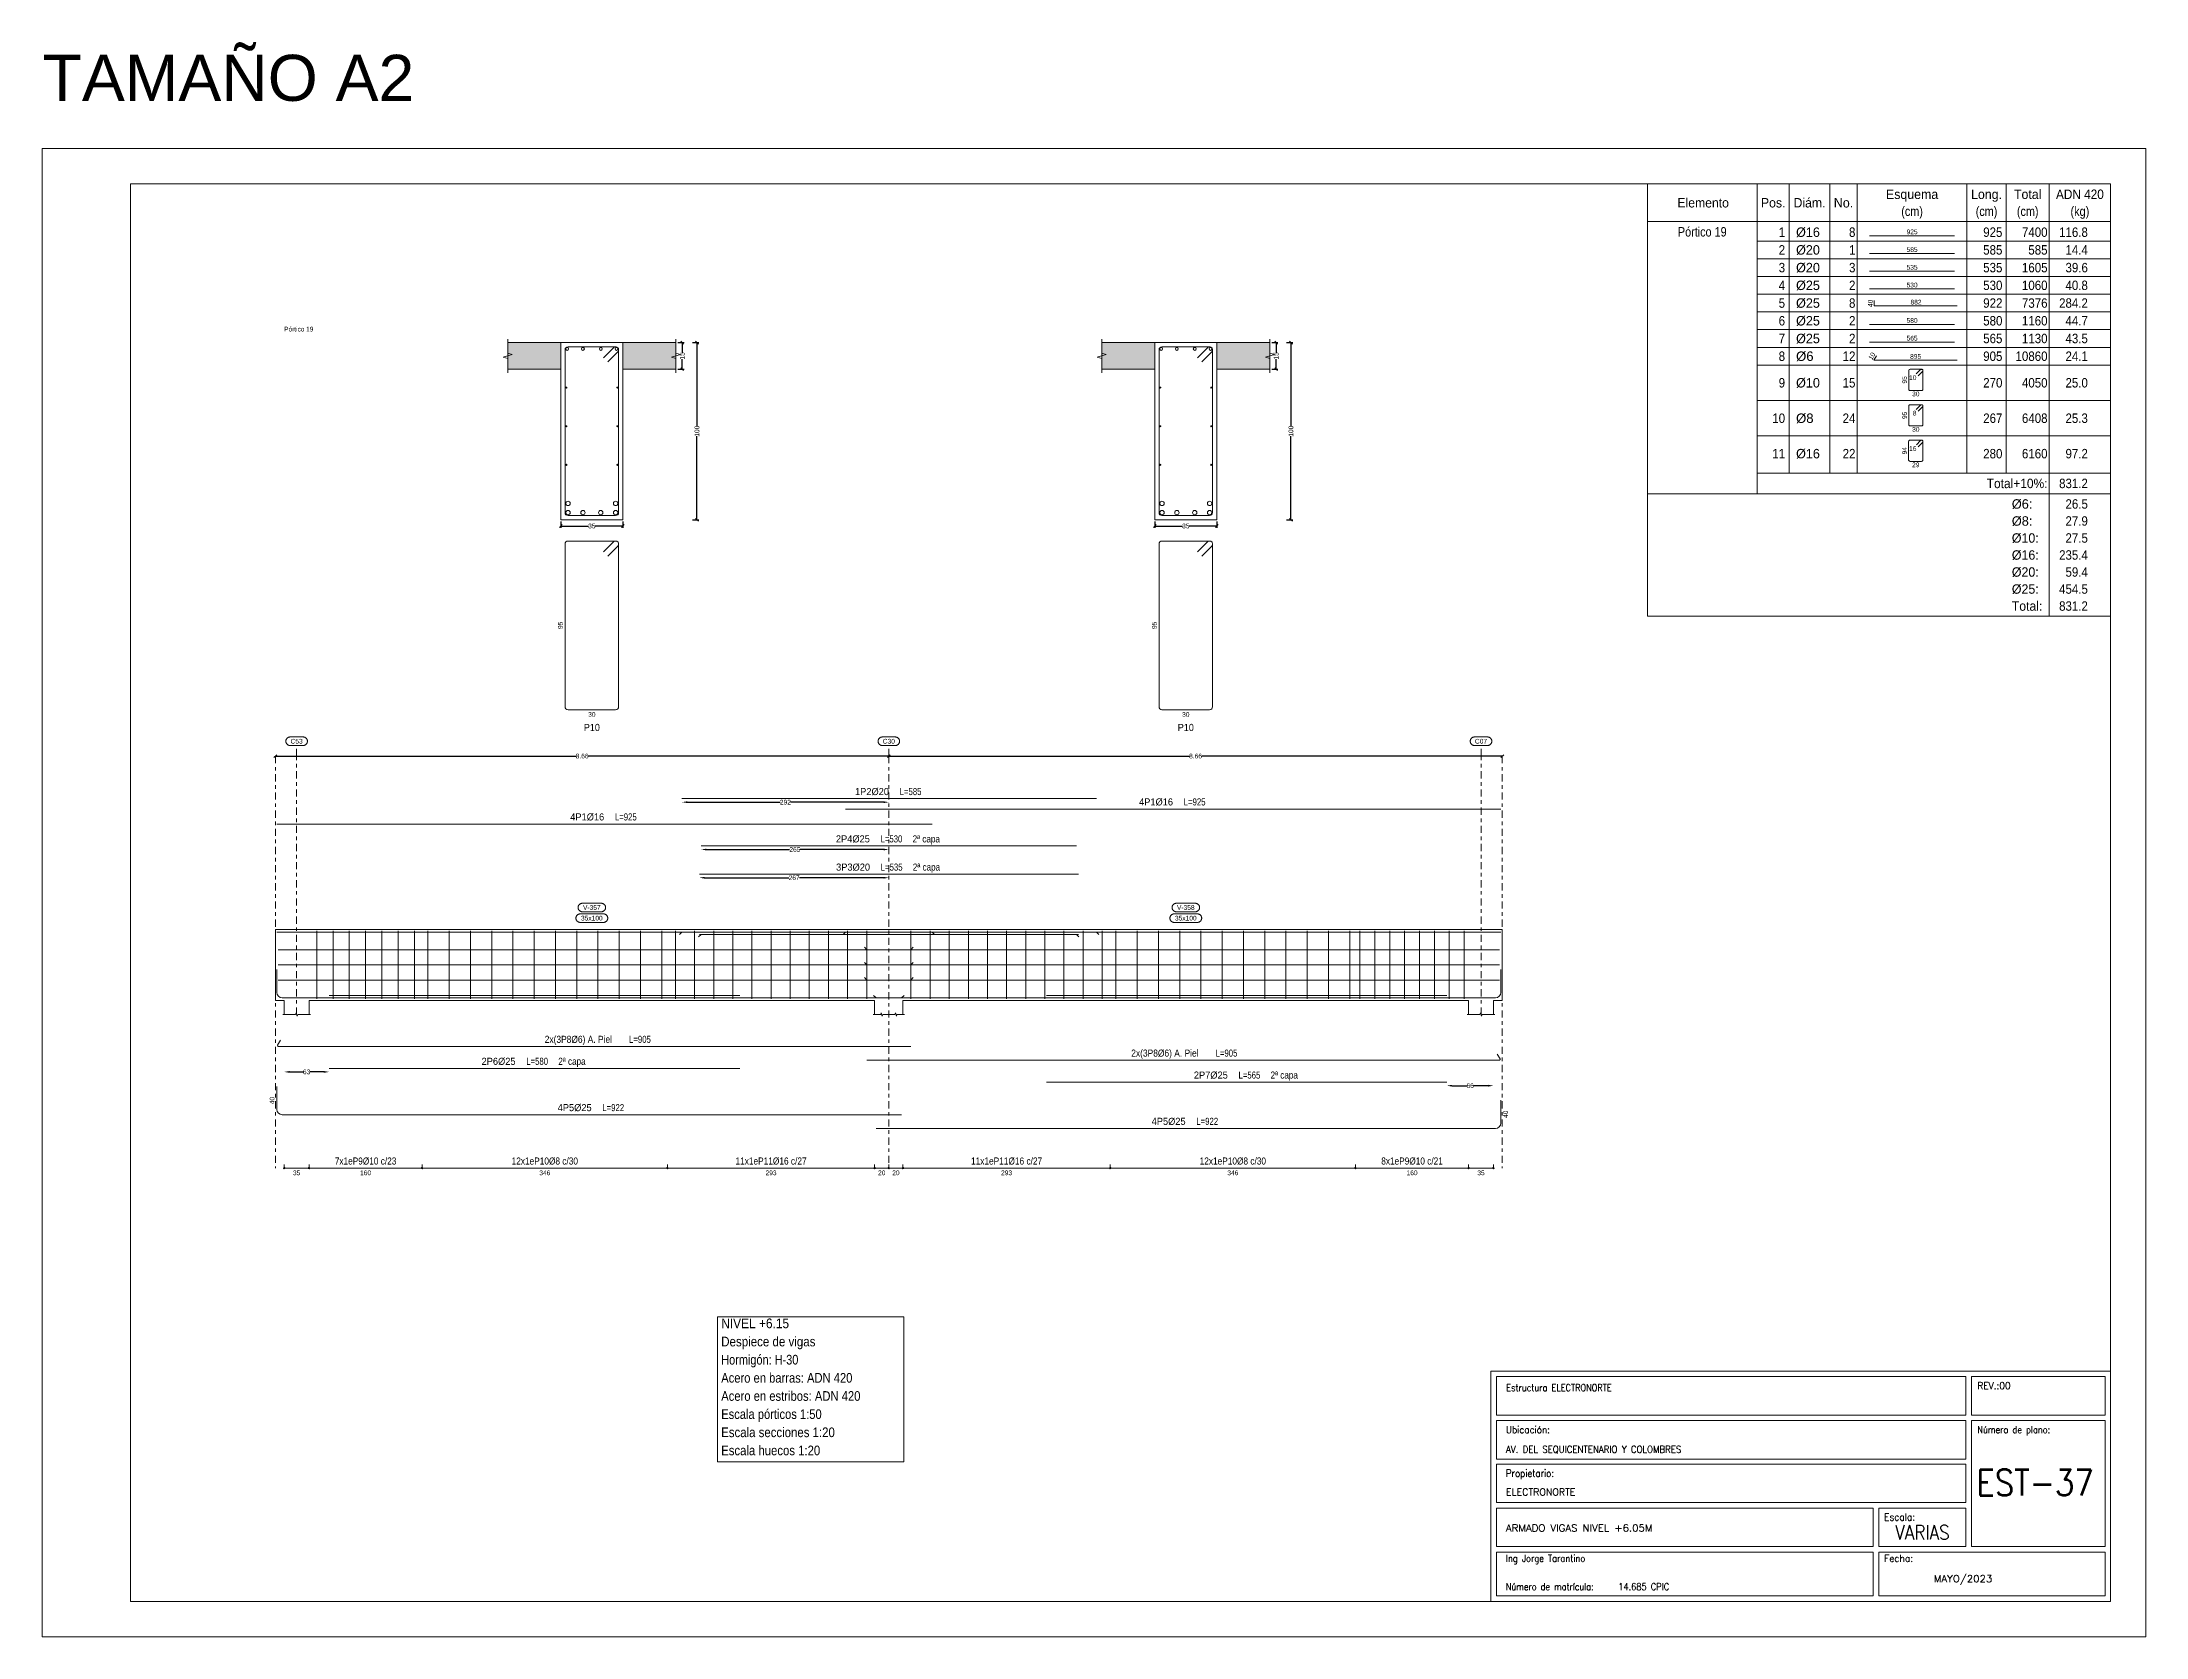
# Model space of a CAD drawing. Header units: millimetres. Extents: x 3 to 479, y -191 to 120.
# Drawn here: x 100.3 to 159.7, y -138.1 to -93.1 of the extents above; entities that cross this region are included whole.
import ezdxf
from ezdxf.enums import TextEntityAlignment as Align

# ---------------------------------------------------------------- set-up
doc = ezdxf.new("R2010")
doc.units = ezdxf.units.MM
doc.linetypes.add('CYPE_RAYAPUNTO', pattern=[0.4125, 0.2025, -0.105, 0, -0.105])
for name, color, linetype, lineweight in [('ALZ_ARM_LONG_ARM_TEXTOS', 3, 'Continuous', 9), ('ALZ_ARM_LONG_TXT_IND_CAPA_ARM_LONG', 3, 'Continuous', 9), ('ALZ_ARM_LONG_TXT_LONG', 3, 'Continuous', 9), ('ALZ_ARM_TRANS_TXT_EST', 3, 'Continuous', 9), ('ALZ_CONT_NUDOS', 122, 'Continuous', 9), ('ALZ_CONT_VIG_HORMIGON', 2, 'Continuous', 9), ('ALZ_COT_COT_ANCLAJES', 3, 'Continuous', 0), ('ALZ_COT_COT_ARM', 3, 'Continuous', 0), ('ALZ_COT_COT_EST', 3, 'Continuous', 0), ('ALZ_COT_COT_LIN_APOYOS', 2, 'CYPE_RAYAPUNTO', 0), ('ALZ_COT_LONGITUD_PROYECTADA', 122, 'Continuous', 0), ('ALZ_COT_TEXTOS_ESTRIBOS', 122, 'Continuous', 0), ('ALZ_REF_COT_LIN_AUX_COTA', 2, 'CYPE_RAYAPUNTO', 9), ('ALZ_REF_REF_NOMBRE', 3, 'Continuous', 9), ('ALZ_REF_REF_REFERENCIA', 3, 'Continuous', 9), ('ALZ_REF_REFERENCIA_PORTICO', 3, 'Continuous', 9), ('ALZ_REF_TEXTO_REF_NOMBRE', 3, 'Continuous', 9), ('ALZ_REF_TEXTO_REF_REFERENCIA', 3, 'Continuous', 9), ('ARM_LONGITUDINAL_Ø16', 212, 'Continuous', 9), ('ARM_LONGITUDINAL_Ø20', 30, 'Continuous', 9), ('ARM_LONGITUDINAL_Ø25', 20, 'Continuous', 9), ('ARM_LONGITUDINAL_Ø6', 151, 'Continuous', 9), ('ARM_TRANSVERSAL_Ø10', 103, 'Continuous', 9), ('ARM_TRANSVERSAL_Ø16', 212, 'Continuous', 9), ('ARM_TRANSVERSAL_Ø8', 32, 'Continuous', 9), ('CIM_REFEREN', 2, 'Continuous', 0), ('CYPE', 7, 'Continuous', 0), ('DESPIECES_TABLA', 7, 'Continuous', 9), ('RECUAD_LIMITES', 2, 'Continuous', 0), ('RECUAD_MARCO', 1, 'Continuous', 20), ('SEC_CONT_FORJADOS_SECCION', 8, 'Continuous', 9), ('SEC_CONT_VIG_HORMIGON_SECCION', 2, 'Continuous', 9), ('SEC_COTAS_SEC_DIM_VIGA', 122, 'Continuous', 0), ('SEC_COTAS_TEXTOS_DESPIECE_ESTRIBADO', 122, 'Continuous', 0), ('SEC_REF_TXT_POSICIONES_ARM_ESTRIBOS', 1, 'Continuous', 9), ('TAB_COM_LINEAS', 1, 'Continuous', 9), ('TAB_COM_TEXTOS', 1, 'Continuous', 9), ('TABLAS', 1, 'Continuous', 9), ('TEXTO_TABLAS', 1, 'Continuous', 0), ('TEXTOS_COTAS_DESPIECES_TABLA', 1, 'Continuous', 0)]:
    doc.layers.add(name, color=color, linetype=linetype, lineweight=lineweight)
doc.styles.add('CYPETXT', font='romans__.ttf', dxfattribs={"height": 0.2})
doc.styles.add('CYPETXT_0.2_romans', font='arial.ttf', dxfattribs={"height": 0.133333})
doc.styles.add('CYPETXT_romans', font='arial.ttf', dxfattribs={"height": 0.2})
doc.dimstyles.new('cype_arrow', dxfattribs={"dimtxt": 0.18, "dimasz": 0.15, "dimexe": 0.05, "dimexo": 0.05, "dimgap": 0, "dimtad": 0, "dimdec": 4, "dimzin": 0, "dimdsep": 46, "dimtxsty": 'CYPETXT_0.2_romans', "dimcen": 0.09, "dimadec": 0, "dimazin": 0, "dimtfac": 1, "dimtdec": 4, "dimtofl": 0, "dimtmove": 2, "dimatfit": 3, "dimfxl": 1, "dimtolj": 1, "dimtzin": 0, "dimarcsym": 0})
doc.dimstyles.new('cype_oblique', dxfattribs={"dimtxt": 0.18, "dimasz": 0.18, "dimexe": 0.05, "dimexo": 0.05, "dimgap": 0, "dimtad": 0, "dimdec": 4, "dimzin": 0, "dimdsep": 46, "dimtxsty": 'CYPETXT_0.2_romans', "dimblk": 'OBLIQUE', "dimtsz": 0.04, "dimcen": 0.09, "dimadec": 0, "dimazin": 0, "dimtfac": 1, "dimtdec": 4, "dimtofl": 0, "dimtmove": 2, "dimatfit": 3, "dimfxl": 1, "dimtolj": 1, "dimtzin": 0, "dimarcsym": 0})

msp = doc.modelspace()

# ---------------------------------------------------------------- texts
at = {"layer": 'ALZ_ARM_LONG_ARM_TEXTOS', "style": 'CYPETXT_romans'}
for s, width, p in [('1P2%%c20', 0.935124, (123.76297, -114.30345)), ('4P1%%c16', 0.935124, (131.78293, -114.59587)), ('4P1%%c16', 0.935124, (115.72293, -115.01907)), ('2P4%%c25', 0.935124, (123.22311, -115.63906)), ('3P3%%c20', 0.935124, (123.22879, -116.43542)), ('2x(3P8%%c6) A. Piel', 0.849696, (115.47293, -121.29542)), ('2P6%%c25', 0.935124, (113.21916, -121.91543)), ('2x(3P8%%c6) A. Piel', 0.849696, (132.03293, -121.68356)), ('2P7%%c25', 0.935124, (133.3296, -122.30357)), ('4P5%%c25', 0.935124, (115.36793, -123.2223)), ('4P5%%c25', 0.935124, (132.13793, -123.60931))]:
    msp.add_text(s, height=0.2, dxfattribs=dict(at, width=width)).set_placement(p, align=Align.CENTER)
at = {"layer": 'ALZ_ARM_LONG_TXT_IND_CAPA_ARM_LONG', "style": 'CYPETXT_romans', "width": 0.816999}
for p in [(125.29511, -115.63906), (125.30079, -116.43542), (115.29116, -121.91543), (135.4016, -122.30357)]:
    msp.add_text('2ª capa', height=0.2, dxfattribs=at).set_placement(p, align=Align.CENTER)
at = {"layer": 'ALZ_ARM_LONG_TXT_LONG', "style": 'CYPETXT_romans', "width": 0.785606}
for s, p in [(' L=585', (124.82147, -114.30345)), (' L=925', (132.84143, -114.59587)), (' L=925', (116.78143, -115.01907)), (' L=530', (124.28161, -115.63906)), (' L=535', (124.28729, -116.43542)), (' L=905', (117.18093, -121.29542)), (' L=580', (114.27766, -121.91543)), (' L=905', (133.74093, -121.68356)), (' L=565', (134.3881, -122.30357)), (' L=922', (116.42643, -123.2223)), (' L=922', (133.19643, -123.60931))]:
    msp.add_text(s, height=0.2, dxfattribs=at).set_placement(p, align=Align.CENTER)
at = {"layer": 'ALZ_ARM_TRANS_TXT_EST', "style": 'CYPETXT_romans'}
for s, width, p in [('7x1eP9%%c10 c/23', 0.835132, (109.46493, -124.72931)), ('12x1eP10%%c8 c/30', 0.837616, (114.52493, -124.72931)), ('11x1eP11%%c16 c/27', 0.839789, (120.91293, -124.72931)), ('11x1eP11%%c16 c/27', 0.839789, (127.56293, -124.72931)), ('12x1eP10%%c8 c/30', 0.837616, (133.95093, -124.72931)), ('8x1eP9%%c10 c/21', 0.835132, (139.01093, -124.72931))]:
    msp.add_text(s, height=0.2, dxfattribs=dict(at, width=width)).set_placement(p, align=Align.CENTER)
at = {"layer": 'ALZ_COT_COT_ANCLAJES', "style": 'CYPETXT_romans', "width": 0.872274}
msp.add_text('40', height=0.133333, rotation=90, dxfattribs=at).set_placement((106.89126, -122.9223), align=Align.CENTER)
msp.add_text('40', height=0.133333, rotation=90, dxfattribs=at).set_placement((141.58459, -123.30931), align=Align.TOP_CENTER)
at = {"layer": 'ALZ_COT_TEXTOS_ESTRIBOS', "style": 'CYPETXT_romans', "width": 0.872274}
for s, p in [('35', (107.51793, -124.89597)), ('160', (109.46493, -124.89597)), ('346', (114.52493, -124.89597)), ('293', (120.91293, -124.89597)), ('20', (124.03793, -124.89597)), ('20', (124.43793, -124.89597)), ('293', (127.56293, -124.89597)), ('346', (133.95093, -124.89597)), ('160', (139.01093, -124.89597)), ('35', (140.95793, -124.89597))]:
    msp.add_text(s, height=0.133333, dxfattribs=at).set_placement(p, align=Align.TOP_CENTER)
at = {"layer": 'ALZ_REF_REFERENCIA_PORTICO', "style": 'CYPETXT_romans', "width": 0.820327}
msp.add_text('Pórtico 19', height=0.133333, dxfattribs=at).set_placement((107.16793, -101.15412), align=Align.MIDDLE_LEFT)
at = {"layer": 'ALZ_REF_TEXTO_REF_NOMBRE', "style": 'CYPETXT_romans'}
for s, width, p in [('V-357', 0.803518, (115.85293, -117.47542)), ('V-358', 0.803518, (132.62293, -117.47542)), ('35x100', 0.875466, (115.85293, -117.77542)), ('35x100', 0.875466, (132.62293, -117.77542))]:
    msp.add_text(s, height=0.133333, dxfattribs=dict(at, width=width)).set_placement(p, align=Align.MIDDLE_CENTER)
at = {"layer": 'ALZ_REF_TEXTO_REF_REFERENCIA', "style": 'CYPETXT_romans', "width": 0.8832}
for s, p in [('C53', (107.51793, -112.78345)), ('C30', (124.23793, -112.78345)), ('C07', (140.95793, -112.78345))]:
    msp.add_text(s, height=0.133333, dxfattribs=at).set_placement(p, align=Align.MIDDLE_CENTER)
at = {"layer": 'CIM_REFEREN', "insert": (100.34667, -93.41343), "char_height": 1.3, "attachment_point": 1, "style": 'CYPETXT_romans'}
msp.add_mtext_dynamic_manual_height_columns('TAMAÑO A2', width=20.4097016, gutter_width=12.5, heights=[0], dxfattribs=at)
at = {"layer": 'CYPE', "color": 5, "style": 'CYPETXT'}
for s, width, p in [('Estructura ELECTRONORTE', 0.842437, (141.67093, -131.12816)), ('AV. DEL SEQUICENTENARIO Y COLOMBRES', 0.887423, (141.66093, -132.86816)), ('ELECTRONORTE', 0.974409, (141.66093, -134.06816)), ('ARMADO VIGAS NIVEL +6.05M', 1.047361, (141.66093, -135.08253)), ('Ing Jorge Tarantino', 0.851105, (141.66093, -135.93816)), ('14.685 CPIC', 0.851936, (144.83093, -136.73816)), ('MAYO/2023', 1.047361, (153.74093, -136.51816))]:
    msp.add_text(s, height=0.2, dxfattribs=dict(at, width=width)).set_placement(p)
at = {"layer": 'CYPE', "color": 4, "style": 'CYPETXT'}
for s, width, p in [('REV.:00', 0.927655, (154.97093, -131.06816)), ('Ubicación:', 0.90604, (141.66093, -132.30816)), ('Número de plano:', 0.844847, (154.97093, -132.30816)), ('Propietario:', 0.885908, (141.66093, -133.53816)), ('Escala:', 0.925891, (152.34093, -134.77816)), ('Fecha:', 0.933698, (152.34093, -135.93816)), ('Número de matrícula:', 0.83516, (141.66093, -136.73816))]:
    msp.add_text(s, height=0.2, dxfattribs=dict(at, width=width)).set_placement(p)
at = {"layer": 'CYPE', "color": 5, "style": 'CYPETXT'}
for s, height, width, p in [('EST-37', 0.733333, 0.872274, (156.60093, -134.07149)), ('VARIAS', 0.4, 0.869965, (153.42093, -135.30816))]:
    msp.add_text(s, height=height, dxfattribs=dict(at, width=width)).set_placement(p, align=Align.CENTER)
at = {"layer": 'SEC_COTAS_TEXTOS_DESPIECE_ESTRIBADO', "style": 'CYPETXT_romans', "width": 0.872274}
for p in [(115.03126, -109.51345), (131.80126, -109.51345)]:
    msp.add_text('95', height=0.133333, rotation=90, dxfattribs=at).set_placement(p, align=Align.CENTER)
for p in [(115.85293, -111.96012), (132.62293, -111.96012)]:
    msp.add_text('30', height=0.133333, dxfattribs=at).set_placement(p, align=Align.TOP_CENTER)
at = {"layer": 'SEC_REF_TXT_POSICIONES_ARM_ESTRIBOS', "style": 'CYPETXT_romans', "width": 0.91451}
for p in [(115.85293, -112.39345), (132.62293, -112.39345)]:
    msp.add_text('P10', height=0.2, dxfattribs=at).set_placement(p, align=Align.MIDDLE_CENTER)
at = {"layer": 'TAB_COM_LINEAS', "style": 'CYPETXT_romans'}
for s, width, p in [('NIVEL +6.15', 0.880937, (119.50574, -129.34745)), ('Hormigón: H-30', 0.808194, (119.50574, -130.37192)), ('Despiece de vigas', 0.852948, (119.50574, -129.85969)), ('Acero en barras: ADN 420', 0.827218, (119.50574, -130.88415)), ('Acero en estribos: ADN 420', 0.830636, (119.50574, -131.39639)), ('Escala pórticos 1:50', 0.824952, (119.50574, -131.90862)), ('Escala secciones 1:20', 0.844437, (119.50574, -132.42085)), ('Escala huecos 1:20', 0.838794, (119.50574, -132.93309))]:
    msp.add_text(s, height=0.2733333, dxfattribs=dict(at, width=width)).set_placement(p)
at = {"layer": 'TEXTO_TABLAS', "style": 'CYPETXT_romans'}
for s, width, p in [('Esquema', 0.93681, (153.12893, -97.34816)), ('Long.', 0.9375, (155.23093, -97.34816)), ('Total', 0.935673, (156.39293, -97.34816)), ('ADN 420', 0.893197, (157.86693, -97.34816)), ('Elemento', 0.923378, (147.22993, -97.58816)), ('Pos.', 0.930268, (149.20693, -97.58816)), ('Diám.', 0.924488, (150.23293, -97.58816)), ('No.', 0.948905, (151.19293, -97.58816)), ('(cm)', 0.819001, (153.12893, -97.82816)), ('(cm)', 0.819001, (155.23093, -97.82816)), ('(cm)', 0.819001, (156.39293, -97.82816)), ('(kg)', 0.827954, (157.86693, -97.82816)), ('Pórtico 19', 0.820327, (147.20493, -98.40816))]:
    msp.add_text(s, height=0.266667, dxfattribs=dict(at, width=width)).set_placement(p, align=Align.MIDDLE_CENTER)
for s, height, width, p in [('1', 0.26667, 0.872274, (149.54293, -98.41816)), ('8', 0.26667, 0.872274, (151.52893, -98.41816)), ('925', 0.266667, 0.872274, (155.67893, -98.41816)), ('7400', 0.266667, 0.872274, (156.95293, -98.41816)), ('116.8', 0.266667, 0.869965, (158.09093, -98.41816)), ('2', 0.26667, 0.872274, (149.54293, -98.91816)), ('1', 0.26667, 0.872274, (151.52893, -98.91816)), ('585', 0.266667, 0.872274, (155.67893, -98.91816)), ('585', 0.266667, 0.872274, (156.95293, -98.91816)), ('14.4', 0.266667, 0.869308, (158.09093, -98.91816)), ('4', 0.26667, 0.872274, (149.54293, -99.91816)), ('3', 0.26667, 0.872274, (149.54293, -99.41816)), ('3', 0.26667, 0.872274, (151.52893, -99.41816)), ('2', 0.26667, 0.872274, (151.52893, -99.91816)), ('535', 0.266667, 0.872274, (155.67893, -99.41816)), ('530', 0.266667, 0.872274, (155.67893, -99.91816)), ('1605', 0.266667, 0.872274, (156.95293, -99.41816)), ('1060', 0.266667, 0.872274, (156.95293, -99.91816)), ('40.8', 0.266667, 0.869308, (158.09093, -99.91816)), ('39.6', 0.266667, 0.869308, (158.09093, -99.41816)), ('5', 0.26667, 0.872274, (149.54293, -100.41816)), ('8', 0.26667, 0.872274, (151.52893, -100.41816)), ('922', 0.266667, 0.872274, (155.67893, -100.41816)), ('7376', 0.266667, 0.872274, (156.95293, -100.41816)), ('284.2', 0.266667, 0.869965, (158.09093, -100.41816)), ('6', 0.26667, 0.872274, (149.54293, -100.91816)), ('2', 0.26667, 0.872274, (151.52893, -100.91816)), ('580', 0.266667, 0.872274, (155.67893, -100.91816)), ('1160', 0.266667, 0.872274, (156.95293, -100.91816)), ('44.7', 0.266667, 0.869308, (158.09093, -100.91816)), ('7', 0.26667, 0.872274, (149.54293, -101.41816)), ('2', 0.26667, 0.872274, (151.52893, -101.41816)), ('565', 0.266667, 0.872274, (155.67893, -101.41816)), ('1130', 0.266667, 0.872274, (156.95293, -101.41816)), ('43.5', 0.266667, 0.869308, (158.09093, -101.41816)), ('8', 0.26667, 0.872274, (149.54293, -101.91816)), ('12', 0.266667, 0.872274, (151.52893, -101.91816)), ('905', 0.266667, 0.872274, (155.67893, -101.91816)), ('10860', 0.266667, 0.872274, (156.95293, -101.91816)), ('24.1', 0.266667, 0.869308, (158.09093, -101.91816)), ('9', 0.26667, 0.872274, (149.54293, -102.66816)), ('15', 0.266667, 0.872274, (151.52893, -102.66816)), ('270', 0.266667, 0.872274, (155.67893, -102.66816)), ('4050', 0.266667, 0.872274, (156.95293, -102.66816)), ('25.0', 0.266667, 0.869308, (158.09093, -102.66816)), ('10', 0.266667, 0.872274, (149.54293, -103.66816)), ('24', 0.266667, 0.872274, (151.52893, -103.66816)), ('267', 0.266667, 0.872274, (155.67893, -103.66816)), ('6408', 0.266667, 0.872274, (156.95293, -103.66816)), ('25.3', 0.266667, 0.869308, (158.09093, -103.66816)), ('11', 0.266667, 0.872274, (149.54293, -104.66816)), ('22', 0.266667, 0.872274, (151.52893, -104.66816)), ('280', 0.266667, 0.872274, (155.67893, -104.66816)), ('6160', 0.266667, 0.872274, (156.95293, -104.66816)), ('97.2', 0.266667, 0.869308, (158.09093, -104.66816)), ('Total+10%:', 0.266667, 0.906671, (156.95293, -105.50816)), ('831.2', 0.266667, 0.869965, (158.09093, -105.50816)), ('26.5', 0.266667, 0.869308, (158.09093, -106.08816)), ('27.9', 0.266667, 0.869308, (158.09093, -106.56816)), ('27.5', 0.266667, 0.869308, (158.09093, -107.04816)), ('235.4', 0.266667, 0.869965, (158.09093, -107.52816)), ('59.4', 0.266667, 0.869308, (158.09093, -108.00816)), ('454.5', 0.266667, 0.869965, (158.09093, -108.48816)), ('831.2', 0.266667, 0.869965, (158.09093, -108.96816))]:
    msp.add_text(s, height=height, dxfattribs=dict(at, width=width)).set_placement(p, align=Align.MIDDLE_RIGHT)
for s, width, p in [('%%c16', 0.955414, (149.85293, -98.41816)), ('%%c20', 0.955414, (149.85293, -98.91816)), ('%%c20', 0.955414, (149.85293, -99.41816)), ('%%c25', 0.955414, (149.85293, -99.91816)), ('%%c25', 0.955414, (149.85293, -100.41816)), ('%%c25', 0.955414, (149.85293, -100.91816)), ('%%c25', 0.955414, (149.85293, -101.41816)), ('%%c6', 0.99505, (149.85293, -101.91816)), ('%%c10', 0.955414, (149.85293, -102.66816)), ('%%c8', 0.99505, (149.85293, -103.66816)), ('%%c16', 0.955414, (149.85293, -104.66816)), ('%%c6:', 0.966972, (155.94493, -106.08816)), ('%%c10:', 0.940736, (155.94493, -107.04816)), ('%%c8:', 0.966972, (155.94493, -106.56816)), ('%%c16:', 0.940736, (155.94493, -107.52816)), ('%%c20:', 0.940736, (155.94493, -108.00816)), ('%%c25:', 0.940736, (155.94493, -108.48816)), ('Total:', 0.925563, (155.94493, -108.96816))]:
    msp.add_text(s, height=0.266667, dxfattribs=dict(at, width=width)).set_placement(p, align=Align.MIDDLE_LEFT)
at = {"layer": 'TEXTOS_COTAS_DESPIECES_TABLA', "style": 'CYPETXT_romans', "width": 0.872274}
for s, p in [('925', (153.12893, -98.47616)), ('585', (153.12893, -98.97616)), ('535', (153.12893, -99.47616)), ('530', (153.12893, -99.97616)), ('882', (153.24021, -100.45835)), ('580', (153.12893, -100.97616)), ('565', (153.12893, -101.47616)), ('895', (153.22884, -101.99158))]:
    msp.add_text(s, height=0.133333, dxfattribs=at).set_placement(p, align=Align.CENTER)
for s, rotation, p in [('40', 90, (152.01513, -100.42597)), ('10', 60.0007096, (152.04929, -101.94816)), ('95', 90, (152.98211, -102.58631)), ('95', 90, (152.98203, -103.58634)), ('94', 90, (152.98232, -104.58621))]:
    msp.add_text(s, height=0.133333, rotation=rotation, dxfattribs=at).set_placement(p, align=Align.CENTER)
for s, height, p in [('10', 0.133333, (153.2524, -102.52343)), ('8', 0.13333, (153.25223, -103.5238)), ('16', 0.133333, (153.25292, -104.52229))]:
    msp.add_text(s, height=height, dxfattribs=at).set_placement(p, align=Align.MIDDLE_RIGHT)
for s, p in [('30', (153.23399, -102.91668)), ('30', (153.23403, -103.91664)), ('29', (153.23385, -104.91678))]:
    msp.add_text(s, height=0.133333, dxfattribs=at).set_placement(p, align=Align.TOP_CENTER)

# ---------------------------------------------------------------- blocks, each defined once
blk = doc.blocks.new('*D697')
at = {"layer": 'Defpoints', "color": 0, "transparency": 16777216}
for p in [(114.978, -106.534), (116.728, -106.534), (116.728, -106.711)]:
    blk.add_point(p, dxfattribs=at)
at = {"layer": 'SEC_COTAS_SEC_DIM_VIGA', "color": 0, "lineweight": -2, "transparency": 16777216}
for p, q in [((114.938, -106.751), (115.018, -106.671)), ((114.978, -106.584), (114.978, -106.761)), ((114.978, -106.711), (115.757, -106.711)), ((116.728, -106.711), (115.949, -106.711)), ((116.688, -106.751), (116.768, -106.671)), ((116.728, -106.584), (116.728, -106.761))]:
    blk.add_line(p, q, dxfattribs=at)
at = {"layer": 'SEC_COTAS_SEC_DIM_VIGA', "color": 0, "transparency": 16777216, "insert": (115.853, -106.711), "char_height": 0.1333, "attachment_point": 5, "style": 'CYPETXT_0.2_romans'}
blk.add_mtext('\\A1;35', dxfattribs=at)
blk = doc.blocks.new('_OBLIQUE')
at = {"color": 0, "linetype": 'ByBlock', "lineweight": -2}
blk.add_line((-0.5, -0.5), (0.5, 0.5), dxfattribs=at)
blk = doc.blocks.new('*D698')
at = {"layer": 'Defpoints', "color": 0, "transparency": 16777216}
for p in [(118.228, -101.534), (118.405, -101.534), (118.228, -102.284)]:
    blk.add_point(p, dxfattribs=at)
at = {"layer": 'SEC_COTAS_SEC_DIM_VIGA', "color": 0, "lineweight": -2, "transparency": 16777216}
for p, q in [((118.278, -101.534), (118.455, -101.534)), ((118.445, -101.574), (118.365, -101.494)), ((118.405, -101.534), (118.405, -101.819)), ((118.405, -102.284), (118.405, -101.999)), ((118.278, -102.284), (118.455, -102.284)), ((118.445, -102.324), (118.365, -102.244))]:
    blk.add_line(p, q, dxfattribs=at)
at = {"layer": 'SEC_COTAS_SEC_DIM_VIGA', "color": 0, "transparency": 16777216, "insert": (118.405, -101.909), "char_height": 0.1333, "attachment_point": 5, "rotation": 90, "style": 'CYPETXT_0.2_romans'}
blk.add_mtext('\\A1;15', dxfattribs=at)
blk = doc.blocks.new('*D699')
at = {"layer": 'Defpoints', "color": 0, "transparency": 16777216}
for p in [(118.644, -101.534), (118.821, -101.534), (118.644, -106.534)]:
    blk.add_point(p, dxfattribs=at)
at = {"layer": 'SEC_COTAS_SEC_DIM_VIGA', "color": 0, "lineweight": -2, "transparency": 16777216}
for p, q in [((118.694, -101.534), (118.871, -101.534)), ((118.861, -101.574), (118.781, -101.494)), ((118.821, -101.534), (118.821, -103.893)), ((118.821, -106.534), (118.821, -104.175)), ((118.694, -106.534), (118.871, -106.534)), ((118.861, -106.574), (118.781, -106.494))]:
    blk.add_line(p, q, dxfattribs=at)
at = {"layer": 'SEC_COTAS_SEC_DIM_VIGA', "color": 0, "transparency": 16777216, "insert": (118.821, -104.034), "char_height": 0.1333, "attachment_point": 5, "rotation": 90, "style": 'CYPETXT_0.2_romans'}
blk.add_mtext('\\A1;100', dxfattribs=at)
blk = doc.blocks.new('*D700')
at = {"layer": 'Defpoints', "color": 0, "transparency": 16777216}
for p in [(131.748, -106.534), (133.498, -106.534), (133.498, -106.711)]:
    blk.add_point(p, dxfattribs=at)
at = {"layer": 'SEC_COTAS_SEC_DIM_VIGA', "color": 0, "lineweight": -2, "transparency": 16777216}
for p, q in [((131.708, -106.751), (131.788, -106.671)), ((131.748, -106.584), (131.748, -106.761)), ((131.748, -106.711), (132.527, -106.711)), ((133.498, -106.711), (132.719, -106.711)), ((133.458, -106.751), (133.538, -106.671)), ((133.498, -106.584), (133.498, -106.761))]:
    blk.add_line(p, q, dxfattribs=at)
at = {"layer": 'SEC_COTAS_SEC_DIM_VIGA', "color": 0, "transparency": 16777216, "insert": (132.623, -106.711), "char_height": 0.1333, "attachment_point": 5, "style": 'CYPETXT_0.2_romans'}
blk.add_mtext('\\A1;35', dxfattribs=at)
blk = doc.blocks.new('*D701')
at = {"layer": 'Defpoints', "color": 0, "transparency": 16777216}
for p in [(134.998, -101.534), (135.175, -101.534), (134.998, -102.284)]:
    blk.add_point(p, dxfattribs=at)
at = {"layer": 'SEC_COTAS_SEC_DIM_VIGA', "color": 0, "lineweight": -2, "transparency": 16777216}
for p, q in [((135.048, -101.534), (135.225, -101.534)), ((135.215, -101.574), (135.135, -101.494)), ((135.175, -101.534), (135.175, -101.819)), ((135.175, -102.284), (135.175, -101.999)), ((135.048, -102.284), (135.225, -102.284)), ((135.215, -102.324), (135.135, -102.244))]:
    blk.add_line(p, q, dxfattribs=at)
at = {"layer": 'SEC_COTAS_SEC_DIM_VIGA', "color": 0, "transparency": 16777216, "insert": (135.175, -101.909), "char_height": 0.1333, "attachment_point": 5, "rotation": 90, "style": 'CYPETXT_0.2_romans'}
blk.add_mtext('\\A1;15', dxfattribs=at)
blk = doc.blocks.new('*D702')
at = {"layer": 'Defpoints', "color": 0, "transparency": 16777216}
for p in [(135.414, -101.534), (135.591, -101.534), (135.414, -106.534)]:
    blk.add_point(p, dxfattribs=at)
at = {"layer": 'SEC_COTAS_SEC_DIM_VIGA', "color": 0, "lineweight": -2, "transparency": 16777216}
for p, q in [((135.464, -101.534), (135.641, -101.534)), ((135.631, -101.574), (135.551, -101.494)), ((135.591, -101.534), (135.591, -103.893)), ((135.591, -106.534), (135.591, -104.175)), ((135.464, -106.534), (135.641, -106.534)), ((135.631, -106.574), (135.551, -106.494))]:
    blk.add_line(p, q, dxfattribs=at)
at = {"layer": 'SEC_COTAS_SEC_DIM_VIGA', "color": 0, "transparency": 16777216, "insert": (135.591, -104.034), "char_height": 0.1333, "attachment_point": 5, "rotation": 90, "style": 'CYPETXT_0.2_romans'}
blk.add_mtext('\\A1;100', dxfattribs=at)
blk = doc.blocks.new('*D703')
at = {"layer": 'ALZ_COT_LONGITUD_PROYECTADA', "color": 0, "lineweight": -2, "transparency": 16777216}
for p, q in [((106.878, -113.243), (106.958, -113.163)), ((106.918, -113.203), (115.405, -113.203)), ((124.238, -113.203), (115.751, -113.203)), ((124.198, -113.243), (124.278, -113.163))]:
    blk.add_line(p, q, dxfattribs=at)
at = {"layer": 'Defpoints', "color": 0, "transparency": 16777216}
for p in [(106.918, -113.203), (106.918, -113.203), (124.238, -113.203)]:
    blk.add_point(p, dxfattribs=at)
at = {"layer": 'ALZ_COT_LONGITUD_PROYECTADA', "color": 0, "transparency": 16777216, "insert": (115.578, -113.203), "char_height": 0.1333, "attachment_point": 5, "style": 'CYPETXT_0.2_romans'}
blk.add_mtext('\\A1;8.66', dxfattribs=at)
blk = doc.blocks.new('*D704')
at = {"layer": 'ALZ_COT_LONGITUD_PROYECTADA', "color": 0, "lineweight": -2, "transparency": 16777216}
for p, q in [((124.198, -113.243), (124.278, -113.163)), ((124.238, -113.203), (132.725, -113.203)), ((141.558, -113.203), (133.071, -113.203)), ((141.518, -113.243), (141.598, -113.163))]:
    blk.add_line(p, q, dxfattribs=at)
at = {"layer": 'Defpoints', "color": 0, "transparency": 16777216}
for p in [(124.238, -113.203), (124.238, -113.203), (141.558, -113.203)]:
    blk.add_point(p, dxfattribs=at)
at = {"layer": 'ALZ_COT_LONGITUD_PROYECTADA', "color": 0, "transparency": 16777216, "insert": (132.898, -113.203), "char_height": 0.1333, "attachment_point": 5, "style": 'CYPETXT_0.2_romans'}
blk.add_mtext('\\A1;8.66', dxfattribs=at)
blk = doc.blocks.new('*D705')
at = {"layer": 'ALZ_COT_COT_ARM', "color": 0, "lineweight": -2, "transparency": 16777216}
for p, q in [((118.548, -114.503), (121.17, -114.503)), ((124.088, -114.503), (121.466, -114.503))]:
    blk.add_line(p, q, dxfattribs=at)
at = {"layer": 'ALZ_COT_COT_ARM', "color": 0, "transparency": 16777216}
for points in [[(118.548, -114.478), (118.548, -114.528), (118.398, -114.503)], [(124.088, -114.478), (124.088, -114.528), (124.238, -114.503)]]:
    blk.add_solid(points, dxfattribs=at)
at = {"layer": 'Defpoints', "color": 0, "transparency": 16777216}
for p in [(118.398, -114.503), (124.238, -114.503), (124.238, -114.503)]:
    blk.add_point(p, dxfattribs=at)
at = {"layer": 'ALZ_COT_COT_ARM', "color": 0, "transparency": 16777216, "insert": (121.318, -114.503), "char_height": 0.1333, "attachment_point": 5, "style": 'CYPETXT_0.2_romans'}
blk.add_mtext('\\A1;292', dxfattribs=at)
blk = doc.blocks.new('*D706')
at = {"layer": 'ALZ_COT_COT_ARM', "color": 0, "lineweight": -2, "transparency": 16777216}
for p, q in [((119.042, -116.635), (121.417, -116.635)), ((124.088, -116.635), (121.714, -116.635))]:
    blk.add_line(p, q, dxfattribs=at)
at = {"layer": 'ALZ_COT_COT_ARM', "color": 0, "transparency": 16777216}
for points in [[(119.042, -116.61), (119.042, -116.66), (118.892, -116.635)], [(124.088, -116.61), (124.088, -116.66), (124.238, -116.635)]]:
    blk.add_solid(points, dxfattribs=at)
at = {"layer": 'Defpoints', "color": 0, "transparency": 16777216}
for p in [(118.892, -116.635), (124.238, -116.635), (124.238, -116.635)]:
    blk.add_point(p, dxfattribs=at)
at = {"layer": 'ALZ_COT_COT_ARM', "color": 0, "transparency": 16777216, "insert": (121.565, -116.635), "char_height": 0.1333, "attachment_point": 5, "style": 'CYPETXT_0.2_romans'}
blk.add_mtext('\\A1;267', dxfattribs=at)
blk = doc.blocks.new('*D707')
at = {"layer": 'ALZ_COT_COT_ARM', "color": 0, "lineweight": -2, "transparency": 16777216}
for p, q in [((119.087, -115.839), (121.438, -115.839)), ((124.088, -115.839), (121.736, -115.839))]:
    blk.add_line(p, q, dxfattribs=at)
at = {"layer": 'ALZ_COT_COT_ARM', "color": 0, "transparency": 16777216}
for points in [[(119.087, -115.814), (119.087, -115.864), (118.937, -115.839)], [(124.088, -115.814), (124.088, -115.864), (124.238, -115.839)]]:
    blk.add_solid(points, dxfattribs=at)
at = {"layer": 'Defpoints', "color": 0, "transparency": 16777216}
for p in [(118.937, -115.839), (124.238, -115.839), (124.238, -115.839)]:
    blk.add_point(p, dxfattribs=at)
at = {"layer": 'ALZ_COT_COT_ARM', "color": 0, "transparency": 16777216, "insert": (121.587, -115.839), "char_height": 0.1333, "attachment_point": 5, "style": 'CYPETXT_0.2_romans'}
blk.add_mtext('\\A1;265', dxfattribs=at)
blk = doc.blocks.new('*D708')
at = {"layer": 'ALZ_COT_COT_ARM', "color": 0, "lineweight": -2, "transparency": 16777216}
for p, q in [((107.318, -122.115), (107.704, -122.115)), ((108.283, -122.115), (107.896, -122.115))]:
    blk.add_line(p, q, dxfattribs=at)
at = {"layer": 'ALZ_COT_COT_ARM', "color": 0, "transparency": 16777216}
for points in [[(107.318, -122.09), (107.318, -122.14), (107.168, -122.115)], [(108.283, -122.09), (108.283, -122.14), (108.433, -122.115)]]:
    blk.add_solid(points, dxfattribs=at)
at = {"layer": 'Defpoints', "color": 0, "transparency": 16777216}
for p in [(107.168, -122.115), (108.433, -122.115), (108.433, -122.115)]:
    blk.add_point(p, dxfattribs=at)
at = {"layer": 'ALZ_COT_COT_ARM', "color": 0, "transparency": 16777216, "insert": (107.8, -122.115), "char_height": 0.1333, "attachment_point": 5, "style": 'CYPETXT_0.2_romans'}
blk.add_mtext('\\A1;63', dxfattribs=at)
blk = doc.blocks.new('*D709')
at = {"layer": 'ALZ_COT_COT_ARM', "color": 0, "lineweight": -2, "transparency": 16777216}
for p, q in [((140.143, -122.504), (140.555, -122.504)), ((141.158, -122.504), (140.746, -122.504))]:
    blk.add_line(p, q, dxfattribs=at)
at = {"layer": 'ALZ_COT_COT_ARM', "color": 0, "transparency": 16777216}
for points in [[(140.143, -122.479), (140.143, -122.529), (139.993, -122.504)], [(141.158, -122.479), (141.158, -122.529), (141.308, -122.504)]]:
    blk.add_solid(points, dxfattribs=at)
at = {"layer": 'Defpoints', "color": 0, "transparency": 16777216}
for p in [(139.993, -122.504), (141.308, -122.504), (141.308, -122.504)]:
    blk.add_point(p, dxfattribs=at)
at = {"layer": 'ALZ_COT_COT_ARM', "color": 0, "transparency": 16777216, "insert": (140.651, -122.504), "char_height": 0.1333, "attachment_point": 5, "style": 'CYPETXT_0.2_romans'}
blk.add_mtext('\\A1;66', dxfattribs=at)

# ---------------------------------------------------------------- dimensions: what is measured, and where the dimension line sits
at = {"layer": 'ALZ_COT_COT_ARM'}
for p1, p2, text, picture, middle in [((118.39797, -114.50345), (124.23793, -114.50345), '292', '*D705', (121.31795, -114.50345)), ((118.93661, -115.83906), (124.23793, -115.83906), '265', '*D707', (121.58727, -115.83906)), ((118.89229, -116.63542), (124.23793, -116.63542), '267', '*D706', (121.56511, -116.63542)), ((107.16793, -122.11543), (108.43266, -122.11543), '63', '*D708', (107.80029, -122.11543)), ((139.9931, -122.50357), (141.30793, -122.50357), '66', '*D709', (140.65051, -122.50357))]:
    dim = msp.add_aligned_dim(p1=p1, p2=p2, distance=0, text=text, dimstyle='cype_arrow', override={"dimexe": 0, "dimexo": 0}, dxfattribs=at)
    dim.commit()
    dim.dimension.update_dxf_attribs({"geometry": picture, "text_midpoint": middle})
at = {"layer": 'ALZ_COT_LONGITUD_PROYECTADA'}
for p1, p2, picture, middle in [((124.23793, -113.20345), (106.91793, -113.20345), '*D703', (115.57793, -113.20345)), ((141.55793, -113.20345), (124.23793, -113.20345), '*D704', (132.89793, -113.20345))]:
    dim = msp.add_aligned_dim(p1=p1, p2=p2, distance=0, text='8.66', dimstyle='cype_oblique', override={"dimexe": 0, "dimexo": 0}, dxfattribs=at)
    dim.commit()
    dim.dimension.update_dxf_attribs({"geometry": picture, "text_midpoint": middle})
at = {"layer": 'SEC_COTAS_SEC_DIM_VIGA'}
for p1, p2, text, picture, middle in [((118.22793, -102.28412), (118.22793, -101.53412), '15', '*D698', (118.40526, -101.90912)), ((118.64393, -106.53412), (118.64393, -101.53412), '100', '*D699', (118.82126, -104.03412)), ((134.99793, -102.28412), (134.99793, -101.53412), '15', '*D701', (135.17526, -101.90912)), ((135.41393, -106.53412), (135.41393, -101.53412), '100', '*D702', (135.59126, -104.03412)), ((114.97793, -106.53412), (116.72793, -106.53412), '35', '*D697', (115.85293, -106.71145)), ((131.74793, -106.53412), (133.49793, -106.53412), '35', '*D700', (132.62293, -106.71145))]:
    dim = msp.add_aligned_dim(p1=p1, p2=p2, distance=-0.17733, text=text, dimstyle='cype_oblique', dxfattribs=at)
    dim.commit()
    dim.dimension.update_dxf_attribs({"geometry": picture, "text_midpoint": middle})

# ---------------------------------------------------------------- hatches: boundary and pattern name
at = {"layer": 'SEC_CONT_FORJADOS_SECCION', "true_color": 0xdad7d3}
for points in [[(113.47793, -101.53412), (114.97793, -101.53412), (114.97793, -102.28412), (113.47793, -102.28412)], [(118.22793, -101.53412), (116.72793, -101.53412), (116.72793, -102.28412), (118.22793, -102.28412)], [(130.24793, -101.53412), (131.74793, -101.53412), (131.74793, -102.28412), (130.24793, -102.28412)], [(134.99793, -101.53412), (133.49793, -101.53412), (133.49793, -102.28412), (134.99793, -102.28412)]]:
    msp.add_hatch(color=254, dxfattribs=at).paths.add_polyline_path(points)

# ---------------------------------------------------------------- linework, layer by layer
at = {"layer": 'ALZ_CONT_NUDOS'}
for p, q in [((107.16793, -120.09542), (107.16793, -120.49542)), ((107.86793, -120.09542), (107.86793, -120.49542)), ((123.83793, -120.09542), (123.83793, -120.49542)), ((124.63793, -120.09542), (124.63793, -120.49542)), ((140.60793, -120.09542), (140.60793, -120.49542)), ((141.30793, -120.09542), (141.30793, -120.49542))]:
    msp.add_line(p, q, dxfattribs=at)
for points in [[(107.86793, -118.09542), (107.16793, -118.09542), (106.91793, -118.09542), (106.91793, -120.09542), (107.16793, -120.09542)], [(123.83793, -118.09542), (124.63793, -118.09542)], [(140.60793, -118.09542), (141.30793, -118.09542), (141.55793, -118.09542), (141.55793, -120.09542), (141.30793, -120.09542)], [(107.12793, -120.49542), (107.48793, -120.49542), (107.50293, -120.44542), (107.53293, -120.54542), (107.54793, -120.49542), (107.90793, -120.49542)], [(123.79793, -120.49542), (124.00793, -120.49542), (124.02293, -120.44542), (124.05293, -120.54542), (124.06793, -120.49542), (124.27793, -120.49542)], [(124.19793, -120.49542), (124.40793, -120.49542), (124.42293, -120.44542), (124.45293, -120.54542), (124.46793, -120.49542), (124.67793, -120.49542)], [(140.56793, -120.49542), (140.92793, -120.49542), (140.94293, -120.44542), (140.97293, -120.54542), (140.98793, -120.49542), (141.34793, -120.49542)]]:
    msp.add_lwpolyline(points, dxfattribs=at)
at = {"layer": 'ALZ_CONT_VIG_HORMIGON'}
for p, q in [((107.86793, -118.09542), (123.83793, -118.09542)), ((124.63793, -118.09542), (140.60793, -118.09542)), ((107.86793, -120.09542), (123.83793, -120.09542)), ((124.63793, -120.09542), (140.60793, -120.09542))]:
    msp.add_line(p, q, dxfattribs=at)
at = {"layer": 'ALZ_COT_COT_EST'}
for p, q in [((107.16793, -124.82931), (107.16793, -124.72931)), ((107.86793, -124.82931), (107.86793, -124.72931)), ((111.06193, -124.82931), (111.06193, -124.72931)), ((117.98793, -124.82931), (117.98793, -124.72931)), ((123.83793, -124.82931), (123.83793, -124.72931)), ((124.23793, -124.82931), (124.23793, -124.72931)), ((124.63793, -124.82931), (124.63793, -124.72931)), ((130.48793, -124.82931), (130.48793, -124.72931)), ((137.41393, -124.82931), (137.41393, -124.72931)), ((140.60793, -124.82931), (140.60793, -124.72931))]:
    msp.add_line(p, q, dxfattribs=at)
for points in [[(107.16793, -124.82931), (107.86793, -124.82931), (107.86793, -124.72931)], [(107.86793, -124.82931), (111.06193, -124.82931), (111.06193, -124.72931)], [(111.06193, -124.82931), (117.98793, -124.82931), (117.98793, -124.72931)], [(117.98793, -124.82931), (123.83793, -124.82931), (123.83793, -124.72931)], [(123.83793, -124.82931), (124.23793, -124.82931), (124.23793, -124.72931)], [(124.23793, -124.82931), (124.63793, -124.82931), (124.63793, -124.72931)], [(124.63793, -124.82931), (130.48793, -124.82931), (130.48793, -124.72931)], [(130.48793, -124.82931), (137.41393, -124.82931), (137.41393, -124.72931)], [(137.41393, -124.82931), (140.60793, -124.82931), (140.60793, -124.72931)], [(140.60793, -124.82931), (141.30793, -124.82931), (141.30793, -124.72931)]]:
    msp.add_lwpolyline(points, dxfattribs=at)
for centre in [(107.16793, -124.82931), (107.86793, -124.82931), (107.86793, -124.82931), (111.06193, -124.82931), (111.06193, -124.82931), (117.98793, -124.82931), (117.98793, -124.82931), (123.83793, -124.82931), (123.83793, -124.82931), (124.23793, -124.82931), (124.23793, -124.82931), (124.63793, -124.82931), (124.63793, -124.82931), (130.48793, -124.82931), (130.48793, -124.82931), (137.41393, -124.82931), (137.41393, -124.82931), (140.60793, -124.82931), (140.60793, -124.82931), (141.30793, -124.82931)]:
    msp.add_circle(centre, 0.02, dxfattribs=at)
at = {"layer": 'ALZ_COT_COT_LIN_APOYOS'}
for p, q in [((106.91793, -113.20345), (106.91793, -124.82931)), ((124.23793, -113.20345), (124.23793, -124.82931)), ((141.55793, -113.20345), (141.55793, -124.82931))]:
    msp.add_line(p, q, dxfattribs=at)
at = {"layer": 'ALZ_REF_COT_LIN_AUX_COTA'}
for p, q in [((107.51793, -113.20345), (107.51793, -112.90345)), ((107.51793, -120.49542), (107.51793, -113.20345)), ((124.23793, -113.20345), (124.23793, -112.90345)), ((140.95793, -113.20345), (140.95793, -112.90345)), ((140.95793, -120.49542), (140.95793, -113.20345))]:
    msp.add_line(p, q, dxfattribs=at)
at = {"layer": 'ALZ_REF_REF_NOMBRE'}
for points in [[(116.12093, -117.35542), (116.12894, -117.35569), (116.13692, -117.35649), (116.14483, -117.35783), (116.15263, -117.35969), (116.16029, -117.36206), (116.16777, -117.36494), (116.17505, -117.36832), (116.18208, -117.37217), (116.18884, -117.37649), (116.1953, -117.38125), (116.20142, -117.38642), (116.20718, -117.392), (116.21256, -117.39795), (116.21753, -117.40424), (116.22207, -117.41085), (116.22616, -117.41775), (116.22978, -117.42491), (116.23291, -117.43229), (116.23554, -117.43987), (116.23766, -117.4476), (116.23925, -117.45546), (116.24032, -117.46341), (116.24086, -117.47141), (116.24086, -117.47943), (116.24032, -117.48743), (116.23925, -117.49538), (116.23766, -117.50324), (116.23554, -117.51098), (116.23291, -117.51855), (116.22978, -117.52594), (116.22616, -117.53309), (116.22207, -117.53999), (116.21753, -117.5466), (116.21256, -117.5529), (116.20718, -117.55885), (116.20142, -117.56442), (116.1953, -117.5696), (116.18884, -117.57436), (116.18208, -117.57867), (116.17505, -117.58253), (116.16777, -117.5859), (116.16029, -117.58878), (116.15263, -117.59116), (116.14483, -117.59302), (116.13692, -117.59435), (116.12894, -117.59515), (116.12093, -117.59542), (115.58493, -117.59542), (115.57691, -117.59515), (115.56893, -117.59435), (115.56102, -117.59302), (115.55322, -117.59116), (115.54556, -117.58878), (115.53808, -117.5859), (115.5308, -117.58253), (115.52377, -117.57867), (115.51701, -117.57436), (115.51056, -117.5696), (115.50443, -117.56442), (115.49867, -117.55885), (115.49329, -117.5529), (115.48832, -117.5466), (115.48378, -117.53999), (115.47969, -117.53309), (115.47608, -117.52594), (115.47294, -117.51855), (115.47031, -117.51098), (115.46819, -117.50324), (115.4666, -117.49538), (115.46553, -117.48743), (115.46499, -117.47943), (115.46499, -117.47141), (115.46553, -117.46341), (115.4666, -117.45546), (115.46819, -117.4476), (115.47031, -117.43987), (115.47294, -117.43229), (115.47608, -117.42491), (115.47969, -117.41775), (115.48378, -117.41085), (115.48832, -117.40424), (115.49329, -117.39795), (115.49867, -117.392), (115.50443, -117.38642), (115.51056, -117.38125), (115.51701, -117.37649), (115.52377, -117.37217), (115.5308, -117.36832), (115.53808, -117.36494), (115.54556, -117.36206), (115.55322, -117.35969), (115.56102, -117.35783), (115.56893, -117.35649), (115.57691, -117.35569), (115.58493, -117.35542), (116.12093, -117.35542)], [(132.89093, -117.35542), (132.89894, -117.35569), (132.90692, -117.35649), (132.91483, -117.35783), (132.92263, -117.35969), (132.93029, -117.36206), (132.93777, -117.36494), (132.94505, -117.36832), (132.95208, -117.37217), (132.95884, -117.37649), (132.9653, -117.38125), (132.97142, -117.38642), (132.97718, -117.392), (132.98256, -117.39795), (132.98753, -117.40424), (132.99207, -117.41085), (132.99616, -117.41775), (132.99978, -117.42491), (133.00291, -117.43229), (133.00554, -117.43987), (133.00766, -117.4476), (133.00925, -117.45546), (133.01032, -117.46341), (133.01086, -117.47141), (133.01086, -117.47943), (133.01032, -117.48743), (133.00925, -117.49538), (133.00766, -117.50324), (133.00554, -117.51098), (133.00291, -117.51855), (132.99978, -117.52594), (132.99616, -117.53309), (132.99207, -117.53999), (132.98753, -117.5466), (132.98256, -117.5529), (132.97718, -117.55885), (132.97142, -117.56442), (132.9653, -117.5696), (132.95884, -117.57436), (132.95208, -117.57867), (132.94505, -117.58253), (132.93777, -117.5859), (132.93029, -117.58878), (132.92263, -117.59116), (132.91483, -117.59302), (132.90692, -117.59435), (132.89894, -117.59515), (132.89093, -117.59542), (132.35493, -117.59542), (132.34691, -117.59515), (132.33893, -117.59435), (132.33102, -117.59302), (132.32322, -117.59116), (132.31556, -117.58878), (132.30808, -117.5859), (132.3008, -117.58253), (132.29377, -117.57867), (132.28701, -117.57436), (132.28056, -117.5696), (132.27443, -117.56442), (132.26867, -117.55885), (132.26329, -117.5529), (132.25832, -117.5466), (132.25378, -117.53999), (132.24969, -117.53309), (132.24608, -117.52594), (132.24294, -117.51855), (132.24031, -117.51098), (132.23819, -117.50324), (132.2366, -117.49538), (132.23553, -117.48743), (132.23499, -117.47943), (132.23499, -117.47141), (132.23553, -117.46341), (132.2366, -117.45546), (132.23819, -117.4476), (132.24031, -117.43987), (132.24294, -117.43229), (132.24608, -117.42491), (132.24969, -117.41775), (132.25378, -117.41085), (132.25832, -117.40424), (132.26329, -117.39795), (132.26867, -117.392), (132.27443, -117.38642), (132.28056, -117.38125), (132.28701, -117.37649), (132.29377, -117.37217), (132.3008, -117.36832), (132.30808, -117.36494), (132.31556, -117.36206), (132.32322, -117.35969), (132.33102, -117.35783), (132.33893, -117.35649), (132.34691, -117.35569), (132.35493, -117.35542), (132.89093, -117.35542)], [(116.18193, -117.65542), (116.18994, -117.65569), (116.19792, -117.65649), (116.20583, -117.65783), (116.21363, -117.65969), (116.22129, -117.66206), (116.22877, -117.66494), (116.23605, -117.66832), (116.24308, -117.67217), (116.24984, -117.67649), (116.2563, -117.68125), (116.26242, -117.68642), (116.26818, -117.692), (116.27356, -117.69795), (116.27853, -117.70424), (116.28307, -117.71085), (116.28716, -117.71775), (116.29078, -117.72491), (116.29391, -117.73229), (116.29654, -117.73987), (116.29866, -117.7476), (116.30025, -117.75546), (116.30132, -117.76341), (116.30186, -117.77141), (116.30186, -117.77943), (116.30132, -117.78743), (116.30025, -117.79538), (116.29866, -117.80324), (116.29654, -117.81098), (116.29391, -117.81855), (116.29078, -117.82594), (116.28716, -117.83309), (116.28307, -117.83999), (116.27853, -117.8466), (116.27356, -117.8529), (116.26818, -117.85885), (116.26242, -117.86442), (116.2563, -117.8696), (116.24984, -117.87436), (116.24308, -117.87867), (116.23605, -117.88253), (116.22877, -117.8859), (116.22129, -117.88878), (116.21363, -117.89116), (116.20583, -117.89302), (116.19792, -117.89435), (116.18994, -117.89515), (116.18193, -117.89542), (115.52393, -117.89542), (115.51591, -117.89515), (115.50793, -117.89435), (115.50002, -117.89302), (115.49222, -117.89116), (115.48456, -117.88878), (115.47708, -117.8859), (115.4698, -117.88253), (115.46277, -117.87867), (115.45601, -117.87436), (115.44956, -117.8696), (115.44343, -117.86442), (115.43767, -117.85885), (115.43229, -117.8529), (115.42732, -117.8466), (115.42278, -117.83999), (115.41869, -117.83309), (115.41508, -117.82594), (115.41194, -117.81855), (115.40931, -117.81098), (115.40719, -117.80324), (115.4056, -117.79538), (115.40453, -117.78743), (115.40399, -117.77943), (115.40399, -117.77141), (115.40453, -117.76341), (115.4056, -117.75546), (115.40719, -117.7476), (115.40931, -117.73987), (115.41194, -117.73229), (115.41508, -117.72491), (115.41869, -117.71775), (115.42278, -117.71085), (115.42732, -117.70424), (115.43229, -117.69795), (115.43767, -117.692), (115.44343, -117.68642), (115.44956, -117.68125), (115.45601, -117.67649), (115.46277, -117.67217), (115.4698, -117.66832), (115.47708, -117.66494), (115.48456, -117.66206), (115.49222, -117.65969), (115.50002, -117.65783), (115.50793, -117.65649), (115.51591, -117.65569), (115.52393, -117.65542), (116.18193, -117.65542)], [(132.95193, -117.65542), (132.95994, -117.65569), (132.96792, -117.65649), (132.97583, -117.65783), (132.98363, -117.65969), (132.99129, -117.66206), (132.99877, -117.66494), (133.00605, -117.66832), (133.01308, -117.67217), (133.01984, -117.67649), (133.0263, -117.68125), (133.03242, -117.68642), (133.03818, -117.692), (133.04356, -117.69795), (133.04853, -117.70424), (133.05307, -117.71085), (133.05716, -117.71775), (133.06078, -117.72491), (133.06391, -117.73229), (133.06654, -117.73987), (133.06866, -117.7476), (133.07025, -117.75546), (133.07132, -117.76341), (133.07186, -117.77141), (133.07186, -117.77943), (133.07132, -117.78743), (133.07025, -117.79538), (133.06866, -117.80324), (133.06654, -117.81098), (133.06391, -117.81855), (133.06078, -117.82594), (133.05716, -117.83309), (133.05307, -117.83999), (133.04853, -117.8466), (133.04356, -117.8529), (133.03818, -117.85885), (133.03242, -117.86442), (133.0263, -117.8696), (133.01984, -117.87436), (133.01308, -117.87867), (133.00605, -117.88253), (132.99877, -117.8859), (132.99129, -117.88878), (132.98363, -117.89116), (132.97583, -117.89302), (132.96792, -117.89435), (132.95994, -117.89515), (132.95193, -117.89542), (132.29393, -117.89542), (132.28591, -117.89515), (132.27793, -117.89435), (132.27002, -117.89302), (132.26222, -117.89116), (132.25456, -117.88878), (132.24708, -117.8859), (132.2398, -117.88253), (132.23277, -117.87867), (132.22601, -117.87436), (132.21956, -117.8696), (132.21343, -117.86442), (132.20767, -117.85885), (132.20229, -117.8529), (132.19732, -117.8466), (132.19278, -117.83999), (132.18869, -117.83309), (132.18508, -117.82594), (132.18194, -117.81855), (132.17931, -117.81098), (132.17719, -117.80324), (132.1756, -117.79538), (132.17453, -117.78743), (132.17399, -117.77943), (132.17399, -117.77141), (132.17453, -117.76341), (132.1756, -117.75546), (132.17719, -117.7476), (132.17931, -117.73987), (132.18194, -117.73229), (132.18508, -117.72491), (132.18869, -117.71775), (132.19278, -117.71085), (132.19732, -117.70424), (132.20229, -117.69795), (132.20767, -117.692), (132.21343, -117.68642), (132.21956, -117.68125), (132.22601, -117.67649), (132.23277, -117.67217), (132.2398, -117.66832), (132.24708, -117.66494), (132.25456, -117.66206), (132.26222, -117.65969), (132.27002, -117.65783), (132.27793, -117.65649), (132.28591, -117.65569), (132.29393, -117.65542), (132.95193, -117.65542)]]:
    msp.add_lwpolyline(points, close=True, dxfattribs=at)
at = {"layer": 'ALZ_REF_REF_REFERENCIA'}
for points in [[(107.70193, -112.66345), (107.70994, -112.66372), (107.71792, -112.66452), (107.72583, -112.66585), (107.73363, -112.66771), (107.74129, -112.67009), (107.74877, -112.67297), (107.75605, -112.67635), (107.76308, -112.6802), (107.76984, -112.68452), (107.7763, -112.68927), (107.78242, -112.69445), (107.78818, -112.70003), (107.79356, -112.70598), (107.79853, -112.71227), (107.80307, -112.71888), (107.80716, -112.72578), (107.81078, -112.73294), (107.81391, -112.74032), (107.81654, -112.7479), (107.81866, -112.75563), (107.82025, -112.76349), (107.82132, -112.77144), (107.82186, -112.77944), (107.82186, -112.78746), (107.82132, -112.79546), (107.82025, -112.80341), (107.81866, -112.81127), (107.81654, -112.819), (107.81391, -112.82658), (107.81078, -112.83396), (107.80716, -112.84112), (107.80307, -112.84802), (107.79853, -112.85463), (107.79356, -112.86093), (107.78818, -112.86687), (107.78242, -112.87245), (107.7763, -112.87763), (107.76984, -112.88238), (107.76308, -112.8867), (107.75605, -112.89055), (107.74877, -112.89393), (107.74129, -112.89681), (107.73363, -112.89919), (107.72583, -112.90105), (107.71792, -112.90238), (107.70994, -112.90318), (107.70193, -112.90345), (107.33393, -112.90345), (107.32591, -112.90318), (107.31793, -112.90238), (107.31002, -112.90105), (107.30222, -112.89919), (107.29456, -112.89681), (107.28708, -112.89393), (107.2798, -112.89055), (107.27277, -112.8867), (107.26601, -112.88238), (107.25956, -112.87763), (107.25343, -112.87245), (107.24767, -112.86687), (107.24229, -112.86093), (107.23732, -112.85463), (107.23278, -112.84802), (107.22869, -112.84112), (107.22508, -112.83396), (107.22194, -112.82658), (107.21931, -112.819), (107.21719, -112.81127), (107.2156, -112.80341), (107.21453, -112.79546), (107.21399, -112.78746), (107.21399, -112.77944), (107.21453, -112.77144), (107.2156, -112.76349), (107.21719, -112.75563), (107.21931, -112.7479), (107.22194, -112.74032), (107.22508, -112.73294), (107.22869, -112.72578), (107.23278, -112.71888), (107.23732, -112.71227), (107.24229, -112.70598), (107.24767, -112.70003), (107.25343, -112.69445), (107.25956, -112.68927), (107.26601, -112.68452), (107.27277, -112.6802), (107.2798, -112.67635), (107.28708, -112.67297), (107.29456, -112.67009), (107.30222, -112.66771), (107.31002, -112.66585), (107.31793, -112.66452), (107.32591, -112.66372), (107.33393, -112.66345), (107.70193, -112.66345)], [(124.42193, -112.66345), (124.42994, -112.66372), (124.43792, -112.66452), (124.44583, -112.66585), (124.45363, -112.66771), (124.46129, -112.67009), (124.46877, -112.67297), (124.47605, -112.67635), (124.48308, -112.6802), (124.48984, -112.68452), (124.4963, -112.68927), (124.50242, -112.69445), (124.50818, -112.70003), (124.51356, -112.70598), (124.51853, -112.71227), (124.52307, -112.71888), (124.52716, -112.72578), (124.53078, -112.73294), (124.53391, -112.74032), (124.53654, -112.7479), (124.53866, -112.75563), (124.54025, -112.76349), (124.54132, -112.77144), (124.54186, -112.77944), (124.54186, -112.78746), (124.54132, -112.79546), (124.54025, -112.80341), (124.53866, -112.81127), (124.53654, -112.819), (124.53391, -112.82658), (124.53078, -112.83396), (124.52716, -112.84112), (124.52307, -112.84802), (124.51853, -112.85463), (124.51356, -112.86093), (124.50818, -112.86687), (124.50242, -112.87245), (124.4963, -112.87763), (124.48984, -112.88238), (124.48308, -112.8867), (124.47605, -112.89055), (124.46877, -112.89393), (124.46129, -112.89681), (124.45363, -112.89919), (124.44583, -112.90105), (124.43792, -112.90238), (124.42994, -112.90318), (124.42193, -112.90345), (124.05393, -112.90345), (124.04591, -112.90318), (124.03793, -112.90238), (124.03002, -112.90105), (124.02222, -112.89919), (124.01456, -112.89681), (124.00708, -112.89393), (123.9998, -112.89055), (123.99277, -112.8867), (123.98601, -112.88238), (123.97956, -112.87763), (123.97343, -112.87245), (123.96767, -112.86687), (123.96229, -112.86093), (123.95732, -112.85463), (123.95278, -112.84802), (123.94869, -112.84112), (123.94508, -112.83396), (123.94194, -112.82658), (123.93931, -112.819), (123.93719, -112.81127), (123.9356, -112.80341), (123.93453, -112.79546), (123.93399, -112.78746), (123.93399, -112.77944), (123.93453, -112.77144), (123.9356, -112.76349), (123.93719, -112.75563), (123.93931, -112.7479), (123.94194, -112.74032), (123.94508, -112.73294), (123.94869, -112.72578), (123.95278, -112.71888), (123.95732, -112.71227), (123.96229, -112.70598), (123.96767, -112.70003), (123.97343, -112.69445), (123.97956, -112.68927), (123.98601, -112.68452), (123.99277, -112.6802), (123.9998, -112.67635), (124.00708, -112.67297), (124.01456, -112.67009), (124.02222, -112.66771), (124.03002, -112.66585), (124.03793, -112.66452), (124.04591, -112.66372), (124.05393, -112.66345), (124.42193, -112.66345)], [(141.14193, -112.66345), (141.14994, -112.66372), (141.15792, -112.66452), (141.16583, -112.66585), (141.17363, -112.66771), (141.18129, -112.67009), (141.18877, -112.67297), (141.19605, -112.67635), (141.20308, -112.6802), (141.20984, -112.68452), (141.2163, -112.68927), (141.22242, -112.69445), (141.22818, -112.70003), (141.23356, -112.70598), (141.23853, -112.71227), (141.24307, -112.71888), (141.24716, -112.72578), (141.25078, -112.73294), (141.25391, -112.74032), (141.25654, -112.7479), (141.25866, -112.75563), (141.26025, -112.76349), (141.26132, -112.77144), (141.26186, -112.77944), (141.26186, -112.78746), (141.26132, -112.79546), (141.26025, -112.80341), (141.25866, -112.81127), (141.25654, -112.819), (141.25391, -112.82658), (141.25078, -112.83396), (141.24716, -112.84112), (141.24307, -112.84802), (141.23853, -112.85463), (141.23356, -112.86093), (141.22818, -112.86687), (141.22242, -112.87245), (141.2163, -112.87763), (141.20984, -112.88238), (141.20308, -112.8867), (141.19605, -112.89055), (141.18877, -112.89393), (141.18129, -112.89681), (141.17363, -112.89919), (141.16583, -112.90105), (141.15792, -112.90238), (141.14994, -112.90318), (141.14193, -112.90345), (140.77393, -112.90345), (140.76591, -112.90318), (140.75793, -112.90238), (140.75002, -112.90105), (140.74222, -112.89919), (140.73456, -112.89681), (140.72708, -112.89393), (140.7198, -112.89055), (140.71277, -112.8867), (140.70601, -112.88238), (140.69956, -112.87763), (140.69343, -112.87245), (140.68767, -112.86687), (140.68229, -112.86093), (140.67732, -112.85463), (140.67278, -112.84802), (140.66869, -112.84112), (140.66508, -112.83396), (140.66194, -112.82658), (140.65931, -112.819), (140.65719, -112.81127), (140.6556, -112.80341), (140.65453, -112.79546), (140.65399, -112.78746), (140.65399, -112.77944), (140.65453, -112.77144), (140.6556, -112.76349), (140.65719, -112.75563), (140.65931, -112.7479), (140.66194, -112.74032), (140.66508, -112.73294), (140.66869, -112.72578), (140.67278, -112.71888), (140.67732, -112.71227), (140.68229, -112.70598), (140.68767, -112.70003), (140.69343, -112.69445), (140.69956, -112.68927), (140.70601, -112.68452), (140.71277, -112.6802), (140.7198, -112.67635), (140.72708, -112.67297), (140.73456, -112.67009), (140.74222, -112.66771), (140.75002, -112.66585), (140.75793, -112.66452), (140.76591, -112.66372), (140.77393, -112.66345), (141.14193, -112.66345)]]:
    msp.add_lwpolyline(points, close=True, dxfattribs=at)
at = {"layer": 'ARM_LONGITUDINAL_Ø16'}
for p, q in [((123.01793, -118.16742), (122.94722, -118.23813)), ((125.45793, -118.16742), (125.52864, -118.23813))]:
    msp.add_line(p, q, dxfattribs=at)
for points in [[(106.95793, -115.11907), (125.45793, -115.11907)], [(141.51793, -114.69587), (123.01793, -114.69587)], [(106.95793, -118.16742), (125.45793, -118.16742)], [(141.51793, -118.16742), (123.01793, -118.16742)]]:
    msp.add_lwpolyline(points, dxfattribs=at)
for centre in [(115.15793, -101.71412), (115.60126, -101.71412), (116.10459, -101.71412), (116.54793, -101.71412), (131.92793, -101.71412), (132.37126, -101.71412), (132.87459, -101.71412), (133.31793, -101.71412)]:
    msp.add_circle(centre, 0.04, dxfattribs=at)
at = {"layer": 'ARM_LONGITUDINAL_Ø20'}
for p, q in [((118.39797, -118.16742), (118.32726, -118.23813)), ((130.09797, -118.16742), (130.16868, -118.23813))]:
    msp.add_line(p, q, dxfattribs=at)
for points in [[(118.39797, -114.40345), (130.09797, -114.40345)], [(118.89229, -116.53542), (129.59229, -116.53542)], [(118.39797, -118.16742), (130.09797, -118.16742)], [(118.89229, -118.23676), (129.59229, -118.23676)]]:
    msp.add_lwpolyline(points, dxfattribs=at)
at = {"layer": 'ARM_LONGITUDINAL_Ø25'}
for p, q in [((118.93661, -118.23676), (118.8659, -118.30747)), ((129.53661, -118.23676), (129.60732, -118.30747)), ((123.87793, -120.02342), (123.80408, -119.95599)), ((124.59793, -120.02342), (124.67177, -119.95599))]:
    msp.add_line(p, q, dxfattribs=at)
for points in [[(118.93661, -115.73906), (129.53661, -115.73906)], [(118.93661, -118.23676), (129.53661, -118.23676)], [(106.95793, -119.22342), (106.95793, -119.87342), (106.96934, -119.93083), (107.00186, -119.97949), (107.05052, -120.012), (107.10793, -120.02342), (124.59793, -120.02342)], [(141.51793, -119.22342), (141.51793, -119.87342), (141.50651, -119.93083), (141.47399, -119.97949), (141.42533, -120.012), (141.36793, -120.02342), (123.87793, -120.02342)], [(108.43266, -119.95409), (120.03266, -119.95409)], [(128.6931, -119.95409), (139.9931, -119.95409)], [(108.43266, -122.01543), (120.03266, -122.01543)], [(106.95793, -122.5223), (106.95793, -123.1723), (106.96934, -123.2297), (107.00186, -123.27837), (107.05052, -123.31088), (107.10793, -123.3223), (124.59793, -123.3223)], [(141.51793, -122.90931), (141.51793, -123.55931), (141.50651, -123.61671), (141.47399, -123.66537), (141.42533, -123.69789), (141.36793, -123.70931), (123.87793, -123.70931)], [(128.6931, -122.40357), (139.9931, -122.40357)]]:
    msp.add_lwpolyline(points, dxfattribs=at)
for centre in [(115.18043, -106.07328), (115.18043, -106.33162), (115.60126, -106.33162), (116.10459, -106.33162), (116.52543, -106.07328), (116.52543, -106.33162), (131.95043, -106.07328), (131.95043, -106.33162), (132.37126, -106.33162), (132.87459, -106.33162), (133.29543, -106.07328), (133.29543, -106.33162)]:
    msp.add_circle(centre, 0.0625, dxfattribs=at)
at = {"layer": 'ARM_LONGITUDINAL_Ø6'}
for p, q in [((123.61793, -118.66609), (123.54722, -118.59538)), ((124.85793, -118.66609), (124.92864, -118.59538)), ((123.61793, -119.09542), (123.54722, -119.02471)), ((124.85793, -119.09542), (124.92864, -119.02471)), ((123.61793, -119.52476), (123.54722, -119.45405)), ((124.85793, -119.52476), (124.92864, -119.45405))]:
    msp.add_line(p, q, dxfattribs=at)
for points in [[(106.9995, -118.66609), (124.85793, -118.66609)], [(123.61793, -118.66609), (141.47636, -118.66609)], [(106.9995, -119.09542), (124.85793, -119.09542)], [(123.61793, -119.09542), (141.47636, -119.09542)], [(106.9995, -119.52476), (124.85793, -119.52476)], [(123.61793, -119.52476), (141.47636, -119.52476)], [(107.05793, -121.22221), (106.97871, -121.35942), (106.98122, -121.37363), (106.98844, -121.38614), (106.9995, -121.39542), (124.85793, -121.39542)], [(123.61793, -121.78356), (141.47636, -121.78356), (141.48742, -121.77428), (141.49463, -121.76178), (141.49714, -121.74756), (141.41793, -121.61035)]]:
    msp.add_lwpolyline(points, dxfattribs=at)
for centre in [(115.13293, -102.80391), (116.57293, -102.80391), (131.90293, -102.80391), (133.34293, -102.80391), (115.13293, -103.8937), (116.57293, -103.8937), (131.90293, -103.8937), (133.34293, -103.8937), (115.13293, -104.98349), (116.57293, -104.98349), (131.90293, -104.98349), (133.34293, -104.98349)]:
    msp.add_circle(centre, 0.015, dxfattribs=at)
at = {"layer": 'ARM_TRANSVERSAL_Ø10'}
for p, q in [((108.08493, -118.13542), (108.08493, -120.05542)), ((108.54493, -118.13542), (108.54493, -120.05542)), ((109.00493, -118.13542), (109.00493, -120.05542)), ((109.46493, -118.13542), (109.46493, -120.05542)), ((109.92493, -118.13542), (109.92493, -120.05542)), ((110.38493, -118.13542), (110.38493, -120.05542)), ((110.84493, -118.13542), (110.84493, -120.05542)), ((137.54093, -118.13542), (137.54093, -120.05542)), ((137.96093, -118.13542), (137.96093, -120.05542)), ((138.38093, -118.13542), (138.38093, -120.05542)), ((138.80093, -118.13542), (138.80093, -120.05542)), ((139.22093, -118.13542), (139.22093, -120.05542)), ((139.64093, -118.13542), (139.64093, -120.05542)), ((140.06093, -118.13542), (140.06093, -120.05542)), ((140.48093, -118.13542), (140.48093, -120.05542))]:
    msp.add_line(p, q, dxfattribs=at)
at = {"layer": 'ARM_TRANSVERSAL_Ø16'}
for p, q in [((118.21293, -118.13542), (118.21293, -120.05542)), ((118.75293, -118.13542), (118.75293, -120.05542)), ((119.29293, -118.13542), (119.29293, -120.05542)), ((119.83293, -118.13542), (119.83293, -120.05542)), ((120.37293, -118.13542), (120.37293, -120.05542)), ((120.91293, -118.13542), (120.91293, -120.05542)), ((121.45293, -118.13542), (121.45293, -120.05542)), ((121.99293, -118.13542), (121.99293, -120.05542)), ((122.53293, -118.13542), (122.53293, -120.05542)), ((123.07293, -118.13542), (123.07293, -120.05542)), ((123.61293, -118.13542), (123.61293, -120.05542)), ((124.86293, -118.13542), (124.86293, -120.05542)), ((125.40293, -118.13542), (125.40293, -120.05542)), ((125.94293, -118.13542), (125.94293, -120.05542)), ((126.48293, -118.13542), (126.48293, -120.05542)), ((127.02293, -118.13542), (127.02293, -120.05542)), ((127.56293, -118.13542), (127.56293, -120.05542)), ((128.10293, -118.13542), (128.10293, -120.05542)), ((128.64293, -118.13542), (128.64293, -120.05542)), ((129.18293, -118.13542), (129.18293, -120.05542)), ((129.72293, -118.13542), (129.72293, -120.05542)), ((130.26293, -118.13542), (130.26293, -120.05542))]:
    msp.add_line(p, q, dxfattribs=at)
at = {"layer": 'ARM_TRANSVERSAL_Ø8'}
for p, q in [((111.22493, -118.13542), (111.22493, -120.05542)), ((111.82493, -118.13542), (111.82493, -120.05542)), ((112.42493, -118.13542), (112.42493, -120.05542)), ((113.02493, -118.13542), (113.02493, -120.05542)), ((113.62493, -118.13542), (113.62493, -120.05542)), ((114.22493, -118.13542), (114.22493, -120.05542)), ((114.82493, -118.13542), (114.82493, -120.05542)), ((115.42493, -118.13542), (115.42493, -120.05542)), ((116.02493, -118.13542), (116.02493, -120.05542)), ((116.62493, -118.13542), (116.62493, -120.05542)), ((117.22493, -118.13542), (117.22493, -120.05542)), ((117.82493, -118.13542), (117.82493, -120.05542)), ((130.65093, -118.13542), (130.65093, -120.05542)), ((131.25093, -118.13542), (131.25093, -120.05542)), ((131.85093, -118.13542), (131.85093, -120.05542)), ((132.45093, -118.13542), (132.45093, -120.05542)), ((133.05093, -118.13542), (133.05093, -120.05542)), ((133.65093, -118.13542), (133.65093, -120.05542)), ((134.25093, -118.13542), (134.25093, -120.05542)), ((134.85093, -118.13542), (134.85093, -120.05542)), ((135.45093, -118.13542), (135.45093, -120.05542)), ((136.05093, -118.13542), (136.05093, -120.05542)), ((136.65093, -118.13542), (136.65093, -120.05542)), ((137.25093, -118.13542), (137.25093, -120.05542))]:
    msp.add_line(p, q, dxfattribs=at)
for points in [[(116.30092, -102.0778), (116.58376, -101.79495), (116.59402, -101.78245), (116.60165, -101.76819), (116.60634, -101.75271), (116.60793, -101.73662), (116.60634, -101.72052), (116.60165, -101.70505), (116.59402, -101.69078), (116.58376, -101.67828), (116.57126, -101.66802), (116.557, -101.6604), (116.54152, -101.6557), (116.52543, -101.65412), (115.18043, -101.65412), (115.14885, -101.6604), (115.12209, -101.67828), (115.10421, -101.70505), (115.09793, -101.73662), (115.09793, -106.33162), (115.10421, -106.36319), (115.12209, -106.38995), (115.14885, -106.40784), (115.18043, -106.41412), (116.52543, -106.41412), (116.557, -106.40784), (116.58376, -106.38995), (116.60165, -106.36319), (116.60793, -106.33162), (116.60793, -101.73662), (116.60634, -101.72052), (116.60165, -101.70505), (116.59402, -101.69078), (116.58376, -101.67828), (116.57126, -101.66802), (116.557, -101.6604), (116.54152, -101.6557), (116.52543, -101.65412), (116.51252, -101.65513), (116.49993, -101.65815), (116.48797, -101.66311), (116.47693, -101.66987), (116.46709, -101.67828), (116.18425, -101.96112)], [(133.07092, -102.0778), (133.35376, -101.79495), (133.36402, -101.78245), (133.37165, -101.76819), (133.37634, -101.75271), (133.37793, -101.73662), (133.37634, -101.72052), (133.37165, -101.70505), (133.36402, -101.69078), (133.35376, -101.67828), (133.34126, -101.66802), (133.327, -101.6604), (133.31152, -101.6557), (133.29543, -101.65412), (131.95043, -101.65412), (131.91885, -101.6604), (131.89209, -101.67828), (131.87421, -101.70505), (131.86793, -101.73662), (131.86793, -106.33162), (131.87421, -106.36319), (131.89209, -106.38995), (131.91885, -106.40784), (131.95043, -106.41412), (133.29543, -106.41412), (133.327, -106.40784), (133.35376, -106.38995), (133.37165, -106.36319), (133.37793, -106.33162), (133.37793, -101.73662), (133.37634, -101.72052), (133.37165, -101.70505), (133.36402, -101.69078), (133.35376, -101.67828), (133.34126, -101.66802), (133.327, -101.6604), (133.31152, -101.6557), (133.29543, -101.65412), (133.28252, -101.65513), (133.26993, -101.65815), (133.25797, -101.66311), (133.24693, -101.66987), (133.23709, -101.67828), (132.95425, -101.96112)], [(116.30092, -107.55713), (116.58376, -107.27429), (116.59402, -107.26178), (116.60165, -107.24752), (116.60634, -107.23205), (116.60793, -107.21595), (116.60634, -107.19986), (116.60165, -107.18438), (116.59402, -107.17012), (116.58376, -107.15761), (116.57126, -107.14735), (116.557, -107.13973), (116.54152, -107.13504), (116.52543, -107.13345), (115.18043, -107.13345), (115.14885, -107.13973), (115.12209, -107.15761), (115.10421, -107.18438), (115.09793, -107.21595), (115.09793, -111.81095), (115.10421, -111.84252), (115.12209, -111.86929), (115.14885, -111.88717), (115.18043, -111.89345), (116.52543, -111.89345), (116.557, -111.88717), (116.58376, -111.86929), (116.60165, -111.84252), (116.60793, -111.81095), (116.60793, -107.21595), (116.60634, -107.19986), (116.60165, -107.18438), (116.59402, -107.17012), (116.58376, -107.15761), (116.57126, -107.14735), (116.557, -107.13973), (116.54152, -107.13504), (116.52543, -107.13345), (116.51252, -107.13447), (116.49993, -107.13749), (116.48797, -107.14244), (116.47693, -107.14921), (116.46709, -107.15761), (116.18425, -107.44046)], [(133.07092, -107.55713), (133.35376, -107.27429), (133.36402, -107.26178), (133.37165, -107.24752), (133.37634, -107.23205), (133.37793, -107.21595), (133.37634, -107.19986), (133.37165, -107.18438), (133.36402, -107.17012), (133.35376, -107.15761), (133.34126, -107.14735), (133.327, -107.13973), (133.31152, -107.13504), (133.29543, -107.13345), (131.95043, -107.13345), (131.91885, -107.13973), (131.89209, -107.15761), (131.87421, -107.18438), (131.86793, -107.21595), (131.86793, -111.81095), (131.87421, -111.84252), (131.89209, -111.86929), (131.91885, -111.88717), (131.95043, -111.89345), (133.29543, -111.89345), (133.327, -111.88717), (133.35376, -111.86929), (133.37165, -111.84252), (133.37793, -111.81095), (133.37793, -107.21595), (133.37634, -107.19986), (133.37165, -107.18438), (133.36402, -107.17012), (133.35376, -107.15761), (133.34126, -107.14735), (133.327, -107.13973), (133.31152, -107.13504), (133.29543, -107.13345), (133.28252, -107.13447), (133.26993, -107.13749), (133.25797, -107.14244), (133.24693, -107.14921), (133.23709, -107.15761), (132.95425, -107.44046)]]:
    msp.add_lwpolyline(points, dxfattribs=at)
at = {"layer": 'CYPE', "color": 1}
for points in [[(141.23093, -137.05816), (158.73093, -137.05816), (158.73093, -130.55816), (141.23093, -130.55816), (141.23093, -137.05816)], [(141.39093, -131.79816), (154.65093, -131.79816), (154.65093, -130.70816), (141.39093, -130.70816), (141.39093, -131.79816)], [(154.81093, -131.79816), (158.58093, -131.79816), (158.58093, -130.70816), (154.81093, -130.70816), (154.81093, -131.79816)], [(141.39093, -133.03816), (154.65093, -133.03816), (154.65093, -131.94816), (141.39093, -131.94816), (141.39093, -133.03816)], [(154.81093, -135.50816), (158.58093, -135.50816), (158.58093, -131.94816), (154.81093, -131.94816), (154.81093, -135.50816)], [(141.39093, -134.26816), (154.65093, -134.26816), (154.65093, -133.18816), (141.39093, -133.18816), (141.39093, -134.26816)], [(141.39093, -135.50816), (152.03093, -135.50816), (152.03093, -134.42816), (141.39093, -134.42816), (141.39093, -135.50816)], [(152.19093, -135.50816), (154.65093, -135.50816), (154.65093, -134.42816), (152.19093, -134.42816), (152.19093, -135.50816)], [(141.39093, -136.89816), (152.03093, -136.89816), (152.03093, -135.66816), (141.39093, -135.66816), (141.39093, -136.89816)], [(152.19093, -136.89816), (158.58093, -136.89816), (158.58093, -135.66816), (152.19093, -135.66816), (152.19093, -136.89816)]]:
    msp.add_lwpolyline(points, close=True, dxfattribs=at)
at = {"layer": 'DESPIECES_TABLA'}
for points in [[(151.92893, -98.52016), (154.32893, -98.52016)], [(151.92893, -99.02016), (154.32893, -99.02016)], [(151.92893, -99.52016), (154.32893, -99.52016)], [(151.92893, -100.02016), (154.32893, -100.02016)], [(152.05775, -100.35097), (152.05775, -100.50097), (154.40273, -100.50097)], [(151.92893, -101.02016), (154.32893, -101.02016)], [(151.92893, -101.52016), (154.32893, -101.52016)], [(152.12407, -101.90473), (152.04907, -102.03464), (154.40313, -102.03464)], [(153.3024, -102.47343), (153.42461, -102.35121), (153.42934, -102.34545), (153.43285, -102.33888), (153.43501, -102.33175), (153.43575, -102.32433), (153.43501, -102.31691), (153.43285, -102.30978), (153.42934, -102.3032), (153.42461, -102.29744), (153.41885, -102.29271), (153.41227, -102.2892), (153.40514, -102.28704), (153.39772, -102.28631), (153.07025, -102.28631), (153.0557, -102.2892), (153.04336, -102.29744), (153.03512, -102.30978), (153.03223, -102.32433), (153.03223, -102.84828), (153.03512, -102.86283), (153.04336, -102.87517), (153.0557, -102.88341), (153.07025, -102.88631), (153.39772, -102.88631), (153.41227, -102.88341), (153.42461, -102.87517), (153.43285, -102.86283), (153.43575, -102.84828), (153.43575, -102.32433), (153.43501, -102.31691), (153.43285, -102.30978), (153.42934, -102.3032), (153.42461, -102.29744), (153.41885, -102.29271), (153.41227, -102.2892), (153.40514, -102.28704), (153.39772, -102.28631), (153.3903, -102.28704), (153.38317, -102.2892), (153.3766, -102.29271), (153.37084, -102.29744), (153.24863, -102.41965)], [(153.30223, -103.4738), (153.42466, -103.35137), (153.4294, -103.34559), (153.43292, -103.33901), (153.43509, -103.33186), (153.43582, -103.32443), (153.43509, -103.317), (153.43292, -103.30985), (153.4294, -103.30327), (153.42466, -103.2975), (153.41889, -103.29276), (153.4123, -103.28924), (153.40516, -103.28707), (153.39772, -103.28634), (153.07034, -103.28634), (153.05576, -103.28924), (153.04341, -103.2975), (153.03515, -103.30985), (153.03225, -103.32443), (153.03225, -103.84825), (153.03515, -103.86282), (153.04341, -103.87518), (153.05576, -103.88344), (153.07034, -103.88634), (153.39772, -103.88634), (153.4123, -103.88344), (153.42466, -103.87518), (153.43292, -103.86282), (153.43582, -103.84825), (153.43582, -103.32443), (153.43509, -103.317), (153.43292, -103.30985), (153.4294, -103.30327), (153.42466, -103.2975), (153.41889, -103.29276), (153.4123, -103.28924), (153.40516, -103.28707), (153.39772, -103.28634), (153.39029, -103.28707), (153.38315, -103.28924), (153.37656, -103.29276), (153.37079, -103.2975), (153.24835, -103.41993)], [(153.30292, -104.47229), (153.42445, -104.35076), (153.42916, -104.34503), (153.43265, -104.33849), (153.4348, -104.3314), (153.43553, -104.32402), (153.4348, -104.31664), (153.43265, -104.30955), (153.42916, -104.30301), (153.42445, -104.29728), (153.41872, -104.29258), (153.41219, -104.28908), (153.40509, -104.28693), (153.39772, -104.28621), (153.06998, -104.28621), (153.05551, -104.28908), (153.04324, -104.29728), (153.03505, -104.30955), (153.03217, -104.32402), (153.03217, -104.84839), (153.03505, -104.86286), (153.04324, -104.87513), (153.05551, -104.88333), (153.06998, -104.88621), (153.39772, -104.88621), (153.41219, -104.88333), (153.42445, -104.87513), (153.43265, -104.86286), (153.43553, -104.84839), (153.43553, -104.32402), (153.4348, -104.31664), (153.43265, -104.30955), (153.42916, -104.30301), (153.42445, -104.29728), (153.41872, -104.29258), (153.41219, -104.28908), (153.40509, -104.28693), (153.39772, -104.28621), (153.39034, -104.28693), (153.38324, -104.28908), (153.37671, -104.29258), (153.37098, -104.29728), (153.24944, -104.41882)]]:
    msp.add_lwpolyline(points, dxfattribs=at)
at = {"layer": 'RECUAD_LIMITES'}
msp.add_lwpolyline([(100.33093, -138.05816), (159.73093, -138.05816), (159.73093, -96.05816), (100.33093, -96.05816), (100.33093, -138.05816)], close=True, dxfattribs=at)
at = {"layer": 'RECUAD_MARCO'}
msp.add_lwpolyline([(102.83093, -137.05816), (158.73093, -137.05816), (158.73093, -97.05816), (102.83093, -97.05816), (102.83093, -137.05816)], close=True, dxfattribs=at)
at = {"layer": 'SEC_CONT_FORJADOS_SECCION'}
for points in [[(113.47793, -101.43412), (113.47793, -101.83412), (113.60293, -101.87162), (113.35293, -101.94662), (113.47793, -101.98412), (113.47793, -102.38412)], [(113.47793, -101.53412), (114.97793, -101.53412), (114.97793, -102.28412), (113.47793, -102.28412)], [(118.22793, -101.53412), (116.72793, -101.53412), (116.72793, -102.28412), (118.22793, -102.28412)], [(118.22793, -101.43412), (118.22793, -101.83412), (118.35293, -101.87162), (118.10293, -101.94662), (118.22793, -101.98412), (118.22793, -102.38412)], [(130.24793, -101.43412), (130.24793, -101.83412), (130.37293, -101.87162), (130.12293, -101.94662), (130.24793, -101.98412), (130.24793, -102.38412)], [(130.24793, -101.53412), (131.74793, -101.53412), (131.74793, -102.28412), (130.24793, -102.28412)], [(134.99793, -101.53412), (133.49793, -101.53412), (133.49793, -102.28412), (134.99793, -102.28412)], [(134.99793, -101.43412), (134.99793, -101.83412), (135.12293, -101.87162), (134.87293, -101.94662), (134.99793, -101.98412), (134.99793, -102.38412)]]:
    msp.add_lwpolyline(points, dxfattribs=at)
at = {"layer": 'SEC_CONT_FORJADOS_SECCION', "color": 254, "true_color": 0xdad7d3}
for points in [[(113.47793, -101.53412), (114.97793, -101.53412), (114.97793, -102.28412), (113.47793, -102.28412)], [(118.22793, -101.53412), (116.72793, -101.53412), (116.72793, -102.28412), (118.22793, -102.28412)], [(130.24793, -101.53412), (131.74793, -101.53412), (131.74793, -102.28412), (130.24793, -102.28412)], [(134.99793, -101.53412), (133.49793, -101.53412), (133.49793, -102.28412), (134.99793, -102.28412)]]:
    msp.add_lwpolyline(points, close=True, dxfattribs=at)
at = {"layer": 'SEC_CONT_VIG_HORMIGON_SECCION'}
for points in [[(116.72793, -101.53412), (114.97793, -101.53412), (114.97793, -106.53412), (116.72793, -106.53412), (116.72793, -101.53412)], [(133.49793, -101.53412), (131.74793, -101.53412), (131.74793, -106.53412), (133.49793, -106.53412), (133.49793, -101.53412)]]:
    msp.add_lwpolyline(points, close=True, dxfattribs=at)
at = {"layer": 'TAB_COM_TEXTOS', "lineweight": 5}
for p, q in [((119.40414, -129.02269), (124.65771, -129.02269)), ((119.40414, -129.02269), (119.40414, -133.12055)), ((124.65771, -129.02269), (124.65771, -133.12055)), ((119.40414, -133.12055), (124.65771, -133.12055))]:
    msp.add_line(p, q, dxfattribs=at)
at = {"layer": 'TABLAS'}
for p, q in [((145.65493, -98.16816), (145.65493, -97.05816)), ((145.65493, -97.05816), (158.73093, -97.05816)), ((148.75493, -98.16816), (148.75493, -97.05816)), ((149.65893, -98.16816), (149.65893, -97.05816)), ((150.80693, -98.16816), (150.80693, -97.05816)), ((151.57893, -98.16816), (151.57893, -97.05816)), ((154.67893, -98.16816), (154.67893, -97.05816)), ((155.78293, -98.16816), (155.78293, -97.05816)), ((157.00293, -98.16816), (157.00293, -97.05816)), ((158.73093, -98.16816), (158.73093, -97.05816)), ((145.65493, -98.11816), (158.73093, -98.11816)), ((145.65493, -105.74816), (145.65493, -98.16816)), ((148.75493, -105.74816), (148.75493, -98.16816)), ((149.65893, -105.21816), (149.65893, -98.16816)), ((150.80693, -105.21816), (150.80693, -98.16816)), ((151.57893, -105.21816), (151.57893, -98.16816)), ((154.67893, -105.21816), (154.67893, -98.16816)), ((155.78293, -105.21816), (155.78293, -98.16816)), ((157.00293, -105.74816), (157.00293, -98.16816)), ((158.73093, -105.74816), (158.73093, -98.16816)), ((148.75493, -105.21816), (158.73093, -105.21816)), ((145.65493, -105.84816), (145.65493, -105.74816)), ((145.65493, -105.79816), (158.73093, -105.79816)), ((145.65493, -106.32816), (145.65493, -105.84816)), ((148.75493, -105.79816), (148.75493, -105.74816)), ((157.00293, -105.84816), (157.00293, -105.74816)), ((157.00293, -106.32816), (157.00293, -105.84816)), ((158.73093, -105.84816), (158.73093, -105.74816)), ((158.73093, -106.32816), (158.73093, -105.84816)), ((145.65493, -106.80816), (145.65493, -106.32816)), ((145.65493, -107.28816), (145.65493, -106.80816)), ((157.00293, -106.80816), (157.00293, -106.32816)), ((157.00293, -107.28816), (157.00293, -106.80816)), ((158.73093, -106.80816), (158.73093, -106.32816)), ((158.73093, -107.28816), (158.73093, -106.80816)), ((145.65493, -107.76816), (145.65493, -107.28816)), ((157.00293, -107.76816), (157.00293, -107.28816)), ((158.73093, -107.76816), (158.73093, -107.28816)), ((145.65493, -108.24816), (145.65493, -107.76816)), ((157.00293, -108.24816), (157.00293, -107.76816)), ((158.73093, -108.24816), (158.73093, -107.76816)), ((145.65493, -108.72816), (145.65493, -108.24816)), ((157.00293, -108.72816), (157.00293, -108.24816)), ((158.73093, -108.72816), (158.73093, -108.24816)), ((145.65493, -109.25816), (145.65493, -108.72816)), ((145.65493, -109.25816), (158.73093, -109.25816)), ((157.00293, -109.25816), (157.00293, -108.72816)), ((158.73093, -109.25816), (158.73093, -108.72816))]:
    msp.add_line(p, q, dxfattribs=at)
at = {"layer": 'TEXTO_TABLAS'}
for p, q in [((148.75493, -98.66816), (158.73093, -98.66816)), ((148.75493, -99.16816), (158.73093, -99.16816)), ((148.75493, -99.66816), (158.73093, -99.66816)), ((148.75493, -100.16816), (158.73093, -100.16816)), ((148.75493, -100.66816), (158.73093, -100.66816)), ((148.75493, -101.16816), (158.73093, -101.16816)), ((148.75493, -101.66816), (158.73093, -101.66816)), ((148.75493, -102.16816), (158.73093, -102.16816)), ((148.75493, -103.16816), (158.73093, -103.16816)), ((148.75493, -104.16816), (158.73093, -104.16816))]:
    msp.add_line(p, q, dxfattribs=at)

msp.set_redraw_order([(e.dxf.handle, doc.entitydb.next_handle()) for e in msp.query("TEXT MTEXT ATTDEF DIMENSION ARC_DIMENSION")])  # texts and dimensions are drawn at this point

doc.saveas('drawing.dxf')
